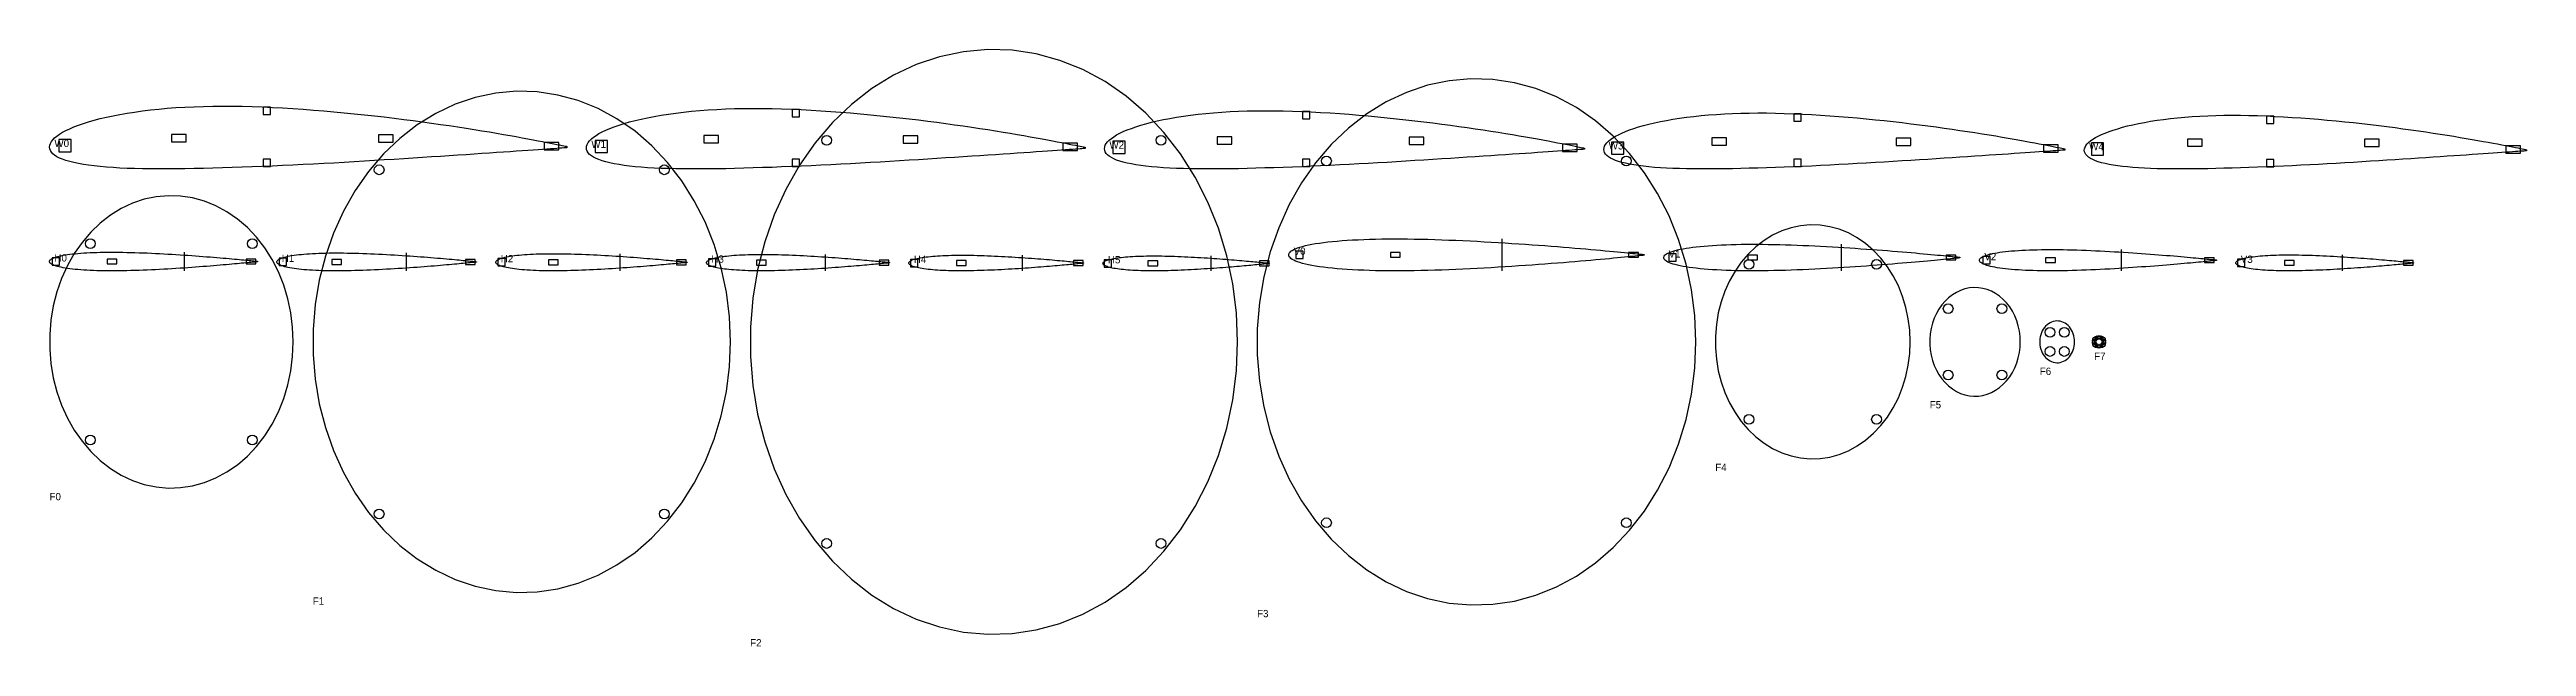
# Model space of a CAD drawing. Extents: x 0 to 2126, y -196 to 49.
# Drawn here: x 0 to 1016, y -196 to 49 of the extents above; entities that cross this region are included whole.
import ezdxf

# ---------------------------------------------------------------- set-up
doc = ezdxf.new("R2010")
doc.units = 0
for name, color, linetype in [('FORMERS', 2, 'CONTINUOUS'), ('FORMERS_HOLES', 1, 'CONTINUOUS'), ('FORMERS_LABEL', 7, 'CONTINUOUS'), ('HTAIL_RIBS', 4, 'CONTINUOUS'), ('HTAIL_RIBS_HINGE', 3, 'CONTINUOUS'), ('HTAIL_RIBS_LABEL', 7, 'CONTINUOUS'), ('HTAIL_RIBS_SLOTS', 1, 'CONTINUOUS'), ('VTAIL_RIBS', 4, 'CONTINUOUS'), ('VTAIL_RIBS_HINGE', 3, 'CONTINUOUS'), ('VTAIL_RIBS_LABEL', 7, 'CONTINUOUS'), ('VTAIL_RIBS_SLOTS', 1, 'CONTINUOUS'), ('WING_RIBS', 5, 'CONTINUOUS'), ('WING_RIBS_LABEL', 7, 'CONTINUOUS'), ('WING_RIBS_SLOTS', 1, 'CONTINUOUS')]:
    doc.layers.add(name, color=color, linetype=linetype)

msp = doc.modelspace()

# ---------------------------------------------------------------- texts
at = {"layer": 'FORMERS_LABEL'}
for s, p in [('F7', (838.857143, -78.339623)), ('F6', (816.571429, -84.511052)), ('F5', (771.428571, -98.225337)), ('F4', (683.428571, -123.939623)), ('F0', (0, -135.939623)), ('F1', (108, -178.796766)), ('F3', (495.428571, -183.939623)), ('F2', (287.428571, -195.939623))]:
    msp.add_text(s, height=3, dxfattribs=at).set_placement(p)
at = {"layer": 'HTAIL_RIBS_LABEL'}
for s, p in [('H0', (2, -37.97234)), ('H1', (95.264999, -38.125857)), ('H2', (185.119397, -38.279375)), ('H3', (271.563196, -38.432892)), ('H4', (354.596395, -38.586409)), ('H5', (434.218993, -38.739927))]:
    msp.add_text(s, height=3, dxfattribs=at).set_placement(p)
at = {"layer": 'VTAIL_RIBS_LABEL'}
for s, p in [('V0', (510.430992, -35.245597)), ('V1', (664.27438, -36.33971)), ('V2', (793.810537, -37.433822)), ('V3', (899.039463, -38.527935))]:
    msp.add_text(s, height=3, dxfattribs=at).set_placement(p)
at = {"layer": 'WING_RIBS_LABEL'}
for s, p in [('W0', (2, 8.994007)), ('W1', (222.290662, 8.666952)), ('W2', (434.861664, 8.339898)), ('W3', (639.713006, 8.012843)), ('W4', (836.844687, 7.685788))]:
    msp.add_text(s, height=3, dxfattribs=at).set_placement(p)

# ---------------------------------------------------------------- linework, layer by layer
at = {"layer": 'FORMERS'}
for points in [[(487.428571, -70.939623), (486.931649, -58.991481), (485.44582, -47.162086), (482.985852, -35.569002), (479.576193, -24.327447), (475.250729, -13.549146), (470.052449, -3.341216), (464.033016, 6.19489), (457.252253, 14.964399), (449.777552, 22.880155), (441.683198, 29.863488), (433.049637, 35.844994), (423.962674, 40.765227), (414.512618, 44.575287), (404.793389, 47.237307), (394.901581, 48.724833), (384.935502, 49.023079), (374.994201, 48.129082), (365.176478, 46.051726), (355.579906, 42.811659), (346.299861, 38.441079), (337.428571, 32.983425), (329.054204, 26.492938), (321.259988, 19.034121), (314.123384, 10.681106), (307.715321, 1.516906), (302.099483, -8.367399), (297.331685, -18.873574), (293.459309, -29.897206), (290.520843, -41.328735), (288.545489, -53.054551), (287.552879, -64.958117), (287.552879, -76.921129), (288.545489, -88.824695), (290.520843, -100.550511), (293.459309, -111.98204), (297.331685, -123.005672), (302.099483, -133.511847), (307.715321, -143.396152), (314.123384, -152.560352), (321.259988, -160.913367), (329.054204, -168.372184), (337.428571, -174.862671), (346.299861, -180.320325), (355.579906, -184.690905), (365.176478, -187.930972), (374.994201, -190.008328), (384.935502, -190.902325), (394.901581, -190.604079), (404.793389, -189.116553), (414.512618, -186.454533), (423.962674, -182.644473), (433.049637, -177.72424), (441.683198, -171.742734), (449.777552, -164.759401), (457.252253, -156.843645), (464.033016, -148.074136), (470.052449, -138.53803), (475.250729, -128.3301), (479.576193, -117.551799), (482.985852, -106.310244), (485.44582, -94.71716), (486.931649, -82.887765), (487.428571, -70.939623)], [(279.428571, -70.939623), (279.002638, -60.698359), (277.72907, -50.558877), (275.620526, -40.621948), (272.697961, -30.98633), (268.990421, -21.747785), (264.534752, -12.998131), (259.375238, -4.824326), (253.563156, 2.692396), (247.156269, 9.477329), (240.218251, 15.463043), (232.818056, 20.590049), (225.029231, 24.807391), (216.929183, 28.073157), (208.598415, 30.354889), (200.119722, 31.62991), (191.577369, 31.88555), (183.056254, 31.119267), (174.641063, 29.338677), (166.41543, 26.561475), (158.461105, 22.815265), (150.857143, 18.137276), (143.679114, 12.574), (136.998357, 6.180729), (130.881268, -0.978999), (125.388642, -8.834027), (120.575067, -17.306288), (116.488383, -26.311581), (113.169204, -35.760408), (110.650518, -45.558862), (108.957358, -55.609561), (108.10655, -65.812618), (108.10655, -76.066628), (108.957358, -86.269685), (110.650518, -96.320384), (113.169204, -106.118838), (116.488383, -115.567665), (120.575067, -124.572958), (125.388642, -133.04522), (130.881268, -140.900247), (136.998357, -148.059975), (143.679114, -154.453246), (150.857143, -160.016522), (158.461105, -164.694511), (166.41543, -168.440721), (174.641063, -171.217923), (183.056254, -172.998513), (191.577369, -173.764796), (200.119722, -173.509156), (208.598415, -172.234135), (216.929183, -169.952403), (225.029231, -166.686637), (232.818056, -162.469295), (240.218251, -157.342289), (247.156269, -151.356576), (253.563156, -144.571642), (259.375238, -137.05492), (264.534752, -128.881115), (268.990421, -120.131461), (272.697961, -110.892916), (275.620526, -101.257298), (277.72907, -91.320369), (279.002638, -81.180887), (279.428571, -70.939623)], [(675.428571, -70.939623), (674.981341, -60.186296), (673.644095, -49.53984), (671.430124, -39.106064), (668.36143, -28.988665), (664.468513, -19.288193), (659.790061, -10.101057), (654.372571, -1.518561), (648.269885, 6.373997), (641.542654, 13.498177), (634.257735, 19.783177), (626.487531, 25.166532), (618.309264, 29.594742), (609.804214, 33.023796), (601.056907, 35.419614), (592.15428, 36.758387), (583.184809, 37.026809), (574.237638, 36.222211), (565.401687, 34.352591), (556.764773, 31.43653), (548.412732, 27.503009), (540.428571, 22.591121), (532.891641, 16.749682), (525.876846, 10.036747), (519.453903, 2.519033), (513.686646, -5.728747), (508.632392, -14.624621), (504.341373, -24.080179), (500.856236, -34.001448), (498.211616, -44.289824), (496.433797, -54.843058), (495.540449, -65.556267), (495.540449, -76.322979), (496.433797, -87.036188), (498.211616, -97.589422), (500.856236, -107.877798), (504.341373, -117.799067), (508.632392, -127.254625), (513.686646, -136.150499), (519.453903, -144.398279), (525.876846, -151.915993), (532.891641, -158.628928), (540.428571, -164.470367), (548.412732, -169.382255), (556.764773, -173.315776), (565.401687, -176.231838), (574.237638, -178.101457), (583.184809, -178.906055), (592.15428, -178.637633), (601.056907, -177.29886), (609.804214, -174.903042), (618.309264, -171.473988), (626.487531, -167.045778), (634.257735, -161.662423), (641.542654, -155.377423), (648.269885, -148.253243), (654.372571, -140.360685), (659.790061, -131.778189), (664.468513, -122.591053), (668.36143, -112.890581), (671.430124, -102.773182), (673.644095, -92.339406), (674.981341, -81.69295), (675.428571, -70.939623)], [(100, -70.939623), (99.751539, -64.965552), (99.008624, -59.050854), (97.77864, -53.254313), (96.073811, -47.633535), (93.911079, -42.244384), (91.311939, -37.14042), (88.302222, -32.372366), (84.911841, -27.987612), (81.17449, -24.029734), (77.127313, -20.538068), (72.810533, -17.547314), (68.267051, -15.087198), (63.542023, -13.182168), (58.682409, -11.851158), (53.736505, -11.107395), (48.753465, -10.958272), (43.782815, -11.405271), (38.873953, -12.443948), (34.075667, -14.063982), (29.435645, -16.249272), (25, -18.978099), (20.812816, -22.223343), (16.915708, -25.952751), (13.347406, -30.129259), (10.143375, -34.711358), (7.335456, -39.653511), (4.951557, -44.906599), (3.015369, -50.418414), (1.546136, -56.134179), (0.558459, -61.997087), (0.062154, -67.94887), (0.062154, -73.930376), (0.558459, -79.882159), (1.546136, -85.745067), (3.015369, -91.460832), (4.951557, -96.972647), (7.335456, -102.225735), (10.143375, -107.167888), (13.347406, -111.749987), (16.915708, -115.926495), (20.812816, -119.655903), (25, -122.901147), (29.435645, -125.629974), (34.075667, -127.815264), (38.873953, -129.435298), (43.782815, -130.473975), (48.753465, -130.920974), (53.736505, -130.771851), (58.682409, -130.028088), (63.542023, -128.697078), (68.267051, -126.792048), (72.810533, -124.331932), (77.127313, -121.341178), (81.17449, -117.849512), (84.911841, -113.891634), (88.302222, -109.50688), (91.311939, -104.738827), (93.911079, -99.634862), (96.073811, -94.245711), (97.77864, -88.624933), (99.008624, -82.828392), (99.751539, -76.913694), (100, -70.939623)], [(763.428571, -70.939623), (763.229802, -66.160366), (762.635471, -61.428608), (761.651484, -56.791375), (760.28762, -52.294753), (758.557434, -47.983432), (756.478122, -43.90026), (754.070349, -40.085818), (751.358044, -36.578014), (748.368164, -33.411712), (745.130422, -30.618379), (741.676998, -28.225776), (738.042212, -26.257683), (734.26219, -24.733659), (730.374499, -23.668851), (726.417775, -23.073841), (722.431344, -22.954542), (718.454823, -23.312141), (714.527734, -24.143083), (710.689105, -25.43911), (706.977087, -27.187342), (703.428571, -29.370404), (700.078825, -31.966599), (696.961138, -34.950125), (694.106497, -38.291332), (691.543271, -41.957011), (689.296936, -45.910733), (687.389817, -50.113204), (685.840867, -54.522656), (684.66548, -59.095268), (683.875338, -63.785594), (683.478295, -68.547021), (683.478295, -73.332226), (683.875338, -78.093652), (684.66548, -82.783978), (685.840867, -87.35659), (687.389817, -91.766042), (689.296936, -95.968513), (691.543271, -99.922235), (694.106497, -103.587914), (696.961138, -106.929121), (700.078825, -109.912647), (703.428571, -112.508842), (706.977087, -114.691904), (710.689105, -116.440136), (714.527734, -117.736163), (718.454823, -118.567105), (722.431344, -118.924704), (726.417775, -118.805405), (730.374499, -118.210395), (734.26219, -117.145587), (738.042212, -115.621563), (741.676998, -113.65347), (745.130422, -111.260867), (748.368164, -108.467534), (751.358044, -105.301232), (754.070349, -101.793428), (756.478122, -97.978986), (758.557434, -93.895814), (760.28762, -89.584493), (761.651484, -85.087871), (762.635471, -80.450638), (763.229802, -75.71888), (763.428571, -70.939623)], [(808.571429, -70.939623), (808.479143, -68.720682), (808.203203, -66.523795), (807.746352, -64.370793), (807.11313, -62.283076), (806.309829, -60.281391), (805.344434, -58.385633), (804.22654, -56.614642), (802.967255, -54.986019), (801.579096, -53.51595), (800.075859, -52.219045), (798.472484, -51.108194), (796.784905, -50.194437), (795.029894, -49.486854), (793.224895, -48.992479), (791.387845, -48.716224), (789.537001, -48.660836), (787.69076, -48.826864), (785.867468, -49.212658), (784.085248, -49.814385), (782.361811, -50.626064), (780.714286, -51.639628), (779.159046, -52.845005), (777.711549, -54.230213), (776.38618, -55.781488), (775.196111, -57.48341), (774.153169, -59.319067), (773.267721, -61.270214), (772.548566, -63.31746), (772.00285, -65.440458), (771.635999, -67.61811), (771.451657, -69.828772), (771.451657, -72.050474), (771.635999, -74.261136), (772.00285, -76.438788), (772.548566, -78.561786), (773.267721, -80.609032), (774.153169, -82.560179), (775.196111, -84.395836), (776.38618, -86.097758), (777.711549, -87.649033), (779.159046, -89.034241), (780.714286, -90.239618), (782.361811, -91.253182), (784.085248, -92.064861), (785.867468, -92.666588), (787.69076, -93.052382), (789.537001, -93.218411), (791.387845, -93.163022), (793.224895, -92.886767), (795.029894, -92.392392), (796.784905, -91.684809), (798.472484, -90.771052), (800.075859, -89.660201), (801.579096, -88.363296), (802.967255, -86.893227), (804.22654, -85.264604), (805.344434, -83.493613), (806.309829, -81.597855), (807.11313, -79.59617), (807.746352, -77.508453), (808.203203, -75.355451), (808.479143, -73.158564), (808.571429, -70.939623)], [(830.857143, -70.939623), (830.821648, -70.086184), (830.715518, -69.241228), (830.539806, -68.41315), (830.296259, -67.610182), (829.987297, -66.840303), (829.615991, -66.111165), (829.186032, -65.430015), (828.701692, -64.803621), (828.167784, -64.23821), (827.589616, -63.739401), (826.972933, -63.31215), (826.323864, -62.960705), (825.64886, -62.688558), (824.95463, -62.498414), (824.248072, -62.392162), (823.536209, -62.370859), (822.826116, -62.434716), (822.12485, -62.583098), (821.439381, -62.814531), (820.776521, -63.126716), (820.142857, -63.516548), (819.544688, -63.980154), (818.987958, -64.512927), (818.478201, -65.109571), (818.020482, -65.764157), (817.619351, -66.470178), (817.278794, -67.22062), (817.002196, -68.008022), (816.792305, -68.82456), (816.651208, -69.662118), (816.580308, -70.512373), (816.580308, -71.366873), (816.651208, -72.217128), (816.792305, -73.054686), (817.002196, -73.871224), (817.278794, -74.658626), (817.619351, -75.409068), (818.020482, -76.115089), (818.478201, -76.769675), (818.987958, -77.366319), (819.544688, -77.899092), (820.142857, -78.362698), (820.776521, -78.75253), (821.439381, -79.064715), (822.12485, -79.296148), (822.826116, -79.444531), (823.536209, -79.508387), (824.248072, -79.487084), (824.95463, -79.380832), (825.64886, -79.190688), (826.323864, -78.918541), (826.972933, -78.567096), (827.589616, -78.139845), (828.167784, -77.641036), (828.701692, -77.075625), (829.186032, -76.449231), (829.615991, -75.768081), (829.987297, -75.038943), (830.296259, -74.269064), (830.539806, -73.466096), (830.715518, -72.638019), (830.821648, -71.793062), (830.857143, -70.939623)], [(842.857143, -70.939623), (842.847204, -70.70066), (842.817488, -70.464072), (842.768288, -70.232211), (842.700095, -70.00738), (842.613586, -69.791813), (842.50962, -69.587655), (842.389232, -69.396933), (842.253616, -69.221543), (842.104122, -69.063227), (841.942235, -68.923561), (841.769564, -68.803931), (841.587825, -68.705526), (841.398824, -68.629325), (841.204439, -68.576084), (841.006603, -68.546334), (840.807281, -68.540369), (840.608455, -68.558249), (840.412101, -68.599796), (840.22017, -68.664597), (840.034569, -68.752009), (839.857143, -68.861162), (839.689656, -68.990972), (839.533771, -69.140148), (839.391039, -69.307208), (839.262878, -69.490492), (839.150561, -69.688179), (839.055205, -69.898302), (838.977758, -70.118775), (838.918988, -70.347405), (838.879481, -70.581922), (838.859629, -70.819993), (838.859629, -71.059253), (838.879481, -71.297324), (838.918988, -71.531841), (838.977758, -71.760471), (839.055205, -71.980944), (839.150561, -72.191068), (839.262878, -72.388754), (839.391039, -72.572038), (839.533771, -72.739098), (839.689656, -72.888274), (839.857143, -73.018084), (840.034569, -73.127237), (840.22017, -73.214649), (840.412101, -73.27945), (840.608455, -73.320997), (840.807281, -73.338877), (841.006603, -73.332912), (841.204439, -73.303162), (841.398824, -73.249921), (841.587825, -73.17372), (841.769564, -73.075315), (841.942235, -72.955685), (842.104122, -72.816019), (842.253616, -72.657703), (842.389232, -72.482313), (842.50962, -72.291591), (842.613586, -72.087433), (842.700095, -71.871867), (842.768288, -71.647035), (842.817488, -71.415174), (842.847204, -71.178586), (842.857143, -70.939623)]]:
    msp.add_lwpolyline(points, close=True, dxfattribs=at)
at = {"layer": 'FORMERS_HOLES'}
for centre in [(318.839214, 11.79187), (456.017929, 11.79187), (135.226453, -0.32996), (252.202118, -0.32996), (523.910281, 3.306589), (646.946861, 3.306589), (16.765981, -30.634536), (83.234019, -30.634536), (697.265621, -39.119818), (749.591522, -39.119818), (778.989337, -57.302564), (801.010663, -57.302564), (820.784843, -67.000028), (826.643728, -67.000028), (840.150036, -70.515359), (840.150036, -71.363887), (841.56425, -70.515359), (841.56425, -71.363887), (820.784843, -74.879218), (826.643728, -74.879218), (778.989337, -84.576682), (801.010663, -84.576682), (697.265621, -102.759428), (749.591522, -102.759428), (16.765981, -111.24471), (83.234019, -111.24471), (135.226453, -141.549286), (252.202118, -141.549286), (318.839214, -153.671116), (456.017929, -153.671116), (523.910281, -145.185835), (646.946861, -145.185835)]:
    msp.add_circle(centre, 2, dxfattribs=at)
at = {"layer": 'HTAIL_RIBS'}
for points in [[(0, -37.97234), (0.033705, -37.747759), (0.134768, -37.527116), (0.303029, -37.310566), (0.538221, -37.098309), (0.839972, -36.890583), (1.207807, -36.687664), (1.641142, -36.489862), (2.139293, -36.297516), (2.701472, -36.110991), (3.326791, -35.930669), (4.014259, -35.756946), (4.762791, -35.590225), (5.571203, -35.43091), (6.438217, -35.279399), (7.362461, -35.136079), (8.342474, -35.001318), (9.376707, -34.875462), (10.463524, -34.758828), (11.601206, -34.651697), (12.787956, -34.554314), (14.021896, -34.466882), (15.301075, -34.389558), (16.623471, -34.322452), (17.986992, -34.265627), (19.389484, -34.219095), (20.828727, -34.182817), (22.302446, -34.156708), (23.808311, -34.140632), (25.343941, -34.134408), (26.906908, -34.137813), (28.494741, -34.150581), (30.104928, -34.17241), (31.734923, -34.202964), (33.38215, -34.241877), (35.044004, -34.288758), (36.717857, -34.343194), (38.401062, -34.404753), (40.090957, -34.472992), (41.784872, -34.547455), (43.480127, -34.627683), (45.174041, -34.713211), (46.863937, -34.803577), (48.547142, -34.898318), (50.220994, -34.996978), (51.882848, -35.099105), (53.530075, -35.204257), (55.160071, -35.311998), (56.770258, -35.421902), (58.35809, -35.533552), (59.921057, -35.646539), (61.456687, -35.760465), (62.962553, -35.874936), (64.436272, -35.989569), (65.875515, -36.103985), (67.278006, -36.217811), (68.641527, -36.330679), (69.963923, -36.442225), (71.243103, -36.552088), (72.477043, -36.65991), (73.663792, -36.765338), (74.801475, -36.868018), (75.888292, -36.967604), (76.922525, -37.06375), (77.902538, -37.156118), (78.826782, -37.244373), (79.693795, -37.32819), (80.502207, -37.407254), (81.250739, -37.481258), (81.938208, -37.549912), (82.563526, -37.612938), (83.125705, -37.670079), (83.623856, -37.721094), (84.057192, -37.765768), (84.425026, -37.803908), (84.726778, -37.835347), (84.96197, -37.859946), (85.13023, -37.877597), (85.231293, -37.888219), (85.264999, -37.891765), (85.264999, -38.052916), (85.231293, -38.056462), (85.13023, -38.067084), (84.96197, -38.084734), (84.726778, -38.109334), (84.425026, -38.140773), (84.057192, -38.178912), (83.623856, -38.223586), (83.125705, -38.274602), (82.563526, -38.331742), (81.938208, -38.394768), (81.250739, -38.463422), (80.502207, -38.537427), (79.693795, -38.61649), (78.826782, -38.700308), (77.902538, -38.788563), (76.922525, -38.88093), (75.888292, -38.977076), (74.801475, -39.076662), (73.663792, -39.179343), (72.477043, -39.28477), (71.243103, -39.392593), (69.963923, -39.502456), (68.641527, -39.614002), (67.278006, -39.726869), (65.875515, -39.840695), (64.436272, -39.955111), (62.962553, -40.069744), (61.456687, -40.184216), (59.921057, -40.298141), (58.35809, -40.411129), (56.770258, -40.522779), (55.160071, -40.632683), (53.530075, -40.740424), (51.882848, -40.845575), (50.220994, -40.947703), (48.547142, -41.046362), (46.863937, -41.141103), (45.174041, -41.231469), (43.480127, -41.316998), (41.784872, -41.397225), (40.090957, -41.471689), (38.401062, -41.539927), (36.717857, -41.601487), (35.044004, -41.655922), (33.38215, -41.702803), (31.734923, -41.741717), (30.104928, -41.772271), (28.494741, -41.7941), (26.906908, -41.806868), (25.343941, -41.810272), (23.808311, -41.804049), (22.302446, -41.787973), (20.828727, -41.761863), (19.389484, -41.725585), (17.986992, -41.679053), (16.623471, -41.622228), (15.301075, -41.555123), (14.021896, -41.477799), (12.787956, -41.390366), (11.601206, -41.292983), (10.463524, -41.185853), (9.376707, -41.069218), (8.342474, -40.943362), (7.362461, -40.808602), (6.438217, -40.665282), (5.571203, -40.513771), (4.762791, -40.354456), (4.014259, -40.187735), (3.326791, -40.014011), (2.701472, -39.833689), (2.139293, -39.647164), (1.641142, -39.454818), (1.207807, -39.257016), (0.839972, -39.054097), (0.538221, -38.846371), (0.303029, -38.634114), (0.134768, -38.417565), (0.033705, -38.196922), (0, -37.97234)], [(93.264999, -38.125857), (93.297356, -37.910259), (93.394376, -37.698442), (93.555906, -37.490555), (93.78169, -37.286788), (94.071372, -37.087371), (94.424493, -36.892568), (94.840495, -36.702678), (95.31872, -36.518027), (95.858412, -36.338962), (96.458718, -36.165853), (97.118688, -35.999079), (97.837278, -35.839027), (98.613354, -35.686084), (99.445687, -35.540634), (100.332961, -35.403046), (101.273773, -35.273676), (102.266637, -35.152855), (103.309981, -35.040886), (104.402157, -34.93804), (105.541436, -34.844552), (106.726019, -34.760617), (107.954031, -34.686386), (109.223531, -34.621965), (110.532511, -34.567413), (111.878903, -34.522742), (113.260576, -34.487916), (114.675347, -34.46285), (116.120977, -34.447417), (117.595182, -34.441443), (119.09563, -34.444711), (120.61995, -34.456968), (122.165729, -34.477924), (123.730525, -34.507256), (125.311863, -34.544613), (126.907242, -34.589619), (128.514141, -34.641877), (130.130018, -34.700974), (131.752318, -34.766483), (133.378476, -34.837968), (135.00592, -34.914986), (136.632078, -34.997094), (138.254378, -35.083845), (139.870255, -35.174796), (141.477153, -35.26951), (143.072533, -35.367552), (144.653871, -35.468497), (146.218667, -35.571929), (147.764446, -35.677436), (149.288765, -35.78462), (150.789213, -35.893089), (152.263418, -36.002457), (153.709049, -36.11235), (155.12382, -36.222397), (156.505493, -36.332237), (157.851884, -36.441509), (159.160865, -36.549863), (160.430365, -36.656946), (161.658377, -36.762415), (162.842959, -36.865925), (163.982239, -36.967135), (165.074414, -37.065709), (166.117759, -37.161311), (167.110622, -37.253611), (168.051435, -37.342284), (168.938709, -37.427009), (169.771042, -37.507474), (170.547117, -37.583375), (171.265708, -37.654419), (171.925678, -37.720326), (172.525984, -37.780832), (173.065676, -37.835686), (173.543901, -37.884661), (173.959903, -37.927548), (174.313024, -37.964162), (174.602705, -37.994344), (174.82849, -38.017959), (174.99002, -38.034904), (175.08704, -38.045101), (175.119397, -38.048505), (175.119397, -38.20321), (175.08704, -38.206614), (174.99002, -38.216811), (174.82849, -38.233756), (174.602705, -38.257371), (174.313024, -38.287553), (173.959903, -38.324167), (173.543901, -38.367054), (173.065676, -38.416029), (172.525984, -38.470883), (171.925678, -38.531389), (171.265708, -38.597296), (170.547117, -38.66834), (169.771042, -38.744241), (168.938709, -38.824706), (168.051435, -38.909431), (167.110622, -38.998104), (166.117759, -39.090404), (165.074414, -39.186006), (163.982239, -39.28458), (162.842959, -39.38579), (161.658377, -39.4893), (160.430365, -39.594769), (159.160865, -39.701852), (157.851884, -39.810206), (156.505493, -39.919478), (155.12382, -40.029318), (153.709049, -40.139365), (152.263418, -40.249258), (150.789213, -40.358626), (149.288765, -40.467094), (147.764446, -40.574279), (146.218667, -40.679786), (144.653871, -40.783218), (143.072533, -40.884163), (141.477153, -40.982205), (139.870255, -41.076919), (138.254378, -41.16787), (136.632078, -41.254621), (135.00592, -41.336729), (133.378476, -41.413747), (131.752318, -41.485232), (130.130018, -41.550741), (128.514141, -41.609838), (126.907242, -41.662096), (125.311863, -41.707102), (123.730525, -41.744459), (122.165729, -41.773791), (120.61995, -41.794747), (119.09563, -41.807004), (117.595182, -41.810272), (116.120977, -41.804298), (114.675347, -41.788865), (113.260576, -41.763799), (111.878903, -41.728973), (110.532511, -41.684302), (109.223531, -41.62975), (107.954031, -41.565329), (106.726019, -41.491098), (105.541436, -41.407163), (104.402157, -41.313675), (103.309981, -41.210829), (102.266637, -41.09886), (101.273773, -40.978039), (100.332961, -40.848669), (99.445687, -40.711081), (98.613354, -40.565631), (97.837278, -40.412688), (97.118688, -40.252636), (96.458718, -40.085862), (95.858412, -39.912753), (95.31872, -39.733688), (94.840495, -39.549037), (94.424493, -39.359147), (94.071372, -39.164344), (93.78169, -38.964927), (93.555906, -38.76116), (93.394376, -38.553273), (93.297356, -38.341456), (93.264999, -38.125857)], [(183.119397, -38.279375), (183.150406, -38.07276), (183.243384, -37.869768), (183.398184, -37.670543), (183.61456, -37.475266), (183.892172, -37.284158), (184.230579, -37.097473), (184.629248, -36.915495), (185.087547, -36.738537), (185.604752, -36.566934), (186.180045, -36.401037), (186.812516, -36.241212), (187.501165, -36.087829), (188.244904, -35.941259), (189.042557, -35.801869), (189.892861, -35.670014), (190.794473, -35.546034), (191.745967, -35.430247), (192.745839, -35.322943), (193.792507, -35.224383), (194.884317, -35.134791), (196.019541, -35.054353), (197.196386, -34.983215), (198.412991, -34.921478), (199.66743, -34.869199), (200.957722, -34.826389), (202.281826, -34.793014), (203.637647, -34.768993), (205.023043, -34.754203), (206.435823, -34.748477), (207.873753, -34.751609), (209.334559, -34.763356), (210.815931, -34.783439), (212.315527, -34.811549), (213.830976, -34.847349), (215.359881, -34.890479), (216.899825, -34.94056), (218.448374, -34.997195), (220.003078, -35.059974), (221.561479, -35.12848), (223.121114, -35.20229), (224.679515, -35.280976), (226.234219, -35.364113), (227.782768, -35.451274), (229.322712, -35.542041), (230.851617, -35.635998), (232.367066, -35.732738), (233.866662, -35.83186), (235.348034, -35.932971), (236.80884, -36.035689), (238.24677, -36.139638), (239.65955, -36.244449), (241.044946, -36.349763), (242.400767, -36.455226), (243.724871, -36.560488), (245.015163, -36.665208), (246.269602, -36.769046), (247.486207, -36.871668), (248.663051, -36.972742), (249.798276, -37.071939), (250.890086, -37.168932), (251.936754, -37.263399), (252.936626, -37.355017), (253.88812, -37.443472), (254.789732, -37.52845), (255.640036, -37.609645), (256.437689, -37.686757), (257.181428, -37.759495), (257.870077, -37.827579), (258.502548, -37.890741), (259.077841, -37.948725), (259.595046, -38.001294), (260.053345, -38.048228), (260.452014, -38.089328), (260.790421, -38.124417), (261.068033, -38.153341), (261.284409, -38.175972), (261.439209, -38.192211), (261.532187, -38.201983), (261.563196, -38.205245), (261.563196, -38.353504), (261.532187, -38.356767), (261.439209, -38.366539), (261.284409, -38.382777), (261.068033, -38.405409), (260.790421, -38.434333), (260.452014, -38.469421), (260.053345, -38.510521), (259.595046, -38.557455), (259.077841, -38.610025), (258.502548, -38.668009), (257.870077, -38.73117), (257.181428, -38.799254), (256.437689, -38.871993), (255.640036, -38.949105), (254.789732, -39.0303), (253.88812, -39.115278), (252.936626, -39.203732), (251.936754, -39.295351), (250.890086, -39.389817), (249.798276, -39.48681), (248.663051, -39.586007), (247.486207, -39.687081), (246.269602, -39.789703), (245.015163, -39.893542), (243.724871, -39.998261), (242.400767, -40.103524), (241.044946, -40.208986), (239.65955, -40.3143), (238.24677, -40.419112), (236.80884, -40.52306), (235.348034, -40.625778), (233.866662, -40.72689), (232.367066, -40.826012), (230.851617, -40.922751), (229.322712, -41.016708), (227.782768, -41.107475), (226.234219, -41.194637), (224.679515, -41.277773), (223.121114, -41.35646), (221.561479, -41.430269), (220.003078, -41.498776), (218.448374, -41.561555), (216.899825, -41.618189), (215.359881, -41.66827), (213.830976, -41.711401), (212.315527, -41.747201), (210.815931, -41.775311), (209.334559, -41.795394), (207.873753, -41.80714), (206.435823, -41.810272), (205.023043, -41.804547), (203.637647, -41.789757), (202.281826, -41.765736), (200.957722, -41.73236), (199.66743, -41.689551), (198.412991, -41.637272), (197.196386, -41.575535), (196.019541, -41.504397), (194.884317, -41.423959), (193.792507, -41.334367), (192.745839, -41.235806), (191.745967, -41.128502), (190.794473, -41.012715), (189.892861, -40.888735), (189.042557, -40.756881), (188.244904, -40.617491), (187.501165, -40.470921), (186.812516, -40.317538), (186.180045, -40.157712), (185.604752, -39.991816), (185.087547, -39.820213), (184.629248, -39.643255), (184.230579, -39.461277), (183.892172, -39.274591), (183.61456, -39.083483), (183.398184, -38.888207), (183.243384, -38.688981), (183.150406, -38.48599), (183.119397, -38.279375)], [(269.563196, -38.432892), (269.592857, -38.235261), (269.681792, -38.041095), (269.829861, -37.850531), (270.03683, -37.663745), (270.302372, -37.480946), (270.626066, -37.302377), (271.007401, -37.128311), (271.445774, -36.959047), (271.940491, -36.794905), (272.490772, -36.636221), (273.095744, -36.483345), (273.754452, -36.336631), (274.465855, -36.196433), (275.228827, -36.063104), (276.042161, -35.936982), (276.904573, -35.818393), (277.814698, -35.70764), (278.771097, -35.605001), (279.772257, -35.510726), (280.816597, -35.425029), (281.902464, -35.348089), (283.028142, -35.280043), (284.19185, -35.220991), (285.391749, -35.170985), (286.625941, -35.130036), (287.892475, -35.098112), (289.189348, -35.075136), (290.51451, -35.060989), (291.865864, -35.055512), (293.241275, -35.058508), (294.638568, -35.069744), (296.055532, -35.088953), (297.489928, -35.115841), (298.939488, -35.150085), (300.401919, -35.19134), (301.87491, -35.239243), (303.35613, -35.293415), (304.843238, -35.353465), (306.333883, -35.418993), (307.825707, -35.489594), (309.316352, -35.564859), (310.80346, -35.64438), (312.284681, -35.727753), (313.757671, -35.814573), (315.220102, -35.904445), (316.669662, -35.996979), (318.104058, -36.091791), (319.521023, -36.188506), (320.918315, -36.286758), (322.293726, -36.386187), (323.645081, -36.486442), (324.970242, -36.587177), (326.267115, -36.688054), (327.533649, -36.78874), (328.767841, -36.888906), (329.96774, -36.98823), (331.131448, -37.08639), (332.257126, -37.18307), (333.342993, -37.277954), (334.387333, -37.37073), (335.388494, -37.461089), (336.344893, -37.548724), (337.255018, -37.633333), (338.117429, -37.714616), (338.930764, -37.792281), (339.693736, -37.86604), (340.405138, -37.935616), (341.063846, -38.00074), (341.668819, -38.061155), (342.219099, -38.116618), (342.713817, -38.166902), (343.152189, -38.211796), (343.533525, -38.251109), (343.857219, -38.284672), (344.12276, -38.312338), (344.329729, -38.333985), (344.477799, -38.349518), (344.566734, -38.358865), (344.596395, -38.361986), (344.596395, -38.503798), (344.566734, -38.506919), (344.477799, -38.516266), (344.329729, -38.531799), (344.12276, -38.553446), (343.857219, -38.581113), (343.533525, -38.614676), (343.152189, -38.653989), (342.713817, -38.698882), (342.219099, -38.749166), (341.668819, -38.804629), (341.063846, -38.865044), (340.405138, -38.930168), (339.693736, -38.999744), (338.930764, -39.073503), (338.117429, -39.151168), (337.255018, -39.232451), (336.344893, -39.31706), (335.388494, -39.404695), (334.387333, -39.495054), (333.342993, -39.587831), (332.257126, -39.682714), (331.131448, -39.779394), (329.96774, -39.877554), (328.767841, -39.976878), (327.533649, -40.077045), (326.267115, -40.17773), (324.970242, -40.278607), (323.645081, -40.379342), (322.293726, -40.479597), (320.918315, -40.579026), (319.521023, -40.677278), (318.104058, -40.773994), (316.669662, -40.868806), (315.220102, -40.961339), (313.757671, -41.051211), (312.284681, -41.138031), (310.80346, -41.221404), (309.316352, -41.300925), (307.825707, -41.376191), (306.333883, -41.446791), (304.843238, -41.512319), (303.35613, -41.572369), (301.87491, -41.626541), (300.401919, -41.674444), (298.939488, -41.7157), (297.489928, -41.749943), (296.055532, -41.776831), (294.638568, -41.79604), (293.241275, -41.807276), (291.865864, -41.810272), (290.51451, -41.804796), (289.189348, -41.790649), (287.892475, -41.767672), (286.625941, -41.735748), (285.391749, -41.694799), (284.19185, -41.644793), (283.028142, -41.585741), (281.902464, -41.517695), (280.816597, -41.440755), (279.772257, -41.355058), (278.771097, -41.260783), (277.814698, -41.158144), (276.904573, -41.047391), (276.042161, -40.928802), (275.228827, -40.80268), (274.465855, -40.669351), (273.754452, -40.529154), (273.095744, -40.382439), (272.490772, -40.229563), (271.940491, -40.070879), (271.445774, -39.906737), (271.007401, -39.737473), (270.626066, -39.563407), (270.302372, -39.384838), (270.03683, -39.202039), (269.829861, -39.015253), (269.681792, -38.82469), (269.592857, -38.630524), (269.563196, -38.432892)], [(352.596395, -38.586409), (352.624707, -38.397761), (352.7096, -38.212421), (352.850939, -38.030519), (353.0485, -37.852223), (353.301971, -37.677733), (353.610952, -37.507281), (353.974954, -37.341128), (354.393401, -37.179557), (354.865631, -37.022876), (355.390899, -36.871406), (355.968372, -36.725478), (356.597139, -36.585432), (357.276205, -36.451608), (358.004497, -36.324339), (358.780862, -36.20395), (359.604073, -36.090751), (360.472828, -35.985032), (361.385754, -35.887059), (362.341408, -35.797069), (363.338278, -35.715267), (364.374787, -35.641824), (365.449298, -35.576872), (366.56011, -35.520504), (367.705468, -35.472771), (368.883561, -35.433683), (370.092525, -35.40321), (371.330449, -35.381278), (372.595376, -35.367774), (373.885305, -35.362546), (375.198197, -35.365406), (376.531977, -35.376131), (377.884534, -35.394468), (379.25373, -35.420133), (380.637401, -35.45282), (382.033358, -35.4922), (383.439394, -35.537926), (384.853286, -35.589636), (386.272799, -35.646956), (387.695687, -35.709506), (389.119701, -35.776897), (390.542589, -35.848741), (391.962101, -35.924648), (393.375994, -36.004231), (394.78203, -36.087105), (396.177987, -36.172892), (397.561658, -36.261219), (398.930854, -36.351722), (400.283411, -36.444041), (401.61719, -36.537827), (402.930083, -36.632737), (404.220012, -36.728434), (405.484939, -36.82459), (406.722863, -36.920882), (407.931827, -37.016991), (409.10992, -37.112605), (410.255278, -37.207414), (411.36609, -37.301112), (412.440601, -37.393397), (413.47711, -37.483968), (414.47398, -37.572527), (415.429633, -37.658779), (416.34256, -37.742431), (417.211315, -37.823194), (418.034526, -37.900782), (418.810891, -37.974917), (419.539183, -38.045323), (420.218249, -38.111737), (420.847015, -38.173901), (421.424489, -38.23157), (421.949757, -38.284512), (422.421987, -38.33251), (422.840434, -38.375363), (423.204436, -38.412889), (423.513416, -38.444926), (423.766888, -38.471335), (423.964449, -38.491998), (424.105788, -38.506825), (424.190681, -38.515747), (424.218993, -38.518726), (424.218993, -38.654093), (424.190681, -38.657071), (424.105788, -38.665994), (423.964449, -38.68082), (423.766888, -38.701484), (423.513416, -38.727893), (423.204436, -38.75993), (422.840434, -38.797456), (422.421987, -38.840309), (421.949757, -38.888307), (421.424489, -38.941249), (420.847015, -38.998918), (420.218249, -39.061082), (419.539183, -39.127495), (418.810891, -39.197902), (418.034526, -39.272036), (417.211315, -39.349625), (416.34256, -39.430388), (415.429633, -39.51404), (414.47398, -39.600292), (413.47711, -39.688851), (412.440601, -39.779422), (411.36609, -39.871707), (410.255278, -39.965405), (409.10992, -40.060214), (407.931827, -40.155828), (406.722863, -40.251937), (405.484939, -40.348228), (404.220012, -40.444385), (402.930083, -40.540082), (401.61719, -40.634992), (400.283411, -40.728778), (398.930854, -40.821097), (397.561658, -40.9116), (396.177987, -40.999927), (394.78203, -41.085714), (393.375994, -41.168588), (391.962101, -41.24817), (390.542589, -41.324077), (389.119701, -41.395922), (387.695687, -41.463313), (386.272799, -41.525862), (384.853286, -41.583183), (383.439394, -41.634892), (382.033358, -41.680618), (380.637401, -41.719998), (379.25373, -41.752686), (377.884534, -41.778351), (376.531977, -41.796687), (375.198197, -41.807412), (373.885305, -41.810272), (372.595376, -41.805045), (371.330449, -41.79154), (370.092525, -41.769608), (368.883561, -41.739135), (367.705468, -41.700048), (366.56011, -41.652315), (365.449298, -41.595947), (364.374787, -41.530994), (363.338278, -41.457551), (362.341408, -41.37575), (361.385754, -41.28576), (360.472828, -41.187787), (359.604073, -41.082068), (358.780862, -40.968869), (358.004497, -40.84848), (357.276205, -40.721211), (356.597139, -40.587386), (355.968372, -40.447341), (355.390899, -40.301413), (354.865631, -40.149943), (354.393401, -39.993261), (353.974954, -39.831691), (353.610952, -39.665537), (353.301971, -39.495085), (353.0485, -39.320595), (352.850939, -39.142299), (352.7096, -38.960398), (352.624707, -38.775058), (352.596395, -38.586409)], [(432.218993, -38.739927), (432.245958, -38.560262), (432.326808, -38.383747), (432.461416, -38.210508), (432.64957, -38.040702), (432.890971, -37.874521), (433.185239, -37.712186), (433.531907, -37.553944), (433.930428, -37.400068), (434.380171, -37.250847), (434.880426, -37.10659), (435.430401, -36.967611), (436.029226, -36.834234), (436.675956, -36.706782), (437.369567, -36.585574), (438.108962, -36.470917), (438.892972, -36.363109), (439.720359, -36.262424), (440.589812, -36.169117), (441.499958, -36.083412), (442.449358, -36.005506), (443.43651, -35.93556), (444.459853, -35.873701), (445.51777, -35.820016), (446.608587, -35.774556), (447.73058, -35.73733), (448.881975, -35.708308), (450.06095, -35.687421), (451.265642, -35.67456), (452.494146, -35.669581), (453.74452, -35.672305), (455.014786, -35.682519), (456.302935, -35.699982), (457.606932, -35.724426), (458.924714, -35.755556), (460.254197, -35.793061), (461.593279, -35.836609), (462.939843, -35.885857), (464.291759, -35.940448), (465.646891, -36.000018), (467.003095, -36.064201), (468.358226, -36.132624), (469.710143, -36.204916), (471.056707, -36.280709), (472.395789, -36.359637), (473.725272, -36.441338), (475.043053, -36.52546), (476.34705, -36.611653), (477.6352, -36.699576), (478.905466, -36.788896), (480.155839, -36.879286), (481.384343, -36.970426), (482.589035, -37.062004), (483.768011, -37.15371), (484.919405, -37.245243), (486.041398, -37.336303), (487.132215, -37.426598), (488.190132, -37.515834), (489.213475, -37.603724), (490.200627, -37.689983), (491.150027, -37.774325), (492.060173, -37.856469), (492.929627, -37.936138), (493.757013, -38.013055), (494.541024, -38.086949), (495.280419, -38.157553), (495.97403, -38.224607), (496.620759, -38.287858), (497.219585, -38.347061), (497.76956, -38.401984), (498.269814, -38.452405), (498.719558, -38.498117), (499.118078, -38.53893), (499.464747, -38.574669), (499.759014, -38.605181), (500.000416, -38.630332), (500.188569, -38.650012), (500.323178, -38.664132), (500.404028, -38.672629), (500.430992, -38.675466), (500.430992, -38.804387), (500.404028, -38.807224), (500.323178, -38.815721), (500.188569, -38.829842), (500.000416, -38.849521), (499.759014, -38.874673), (499.464747, -38.905184), (499.118078, -38.940924), (498.719558, -38.981736), (498.269814, -39.027448), (497.76956, -39.077869), (497.219585, -39.132792), (496.620759, -39.191996), (495.97403, -39.255247), (495.280419, -39.322301), (494.541024, -39.392905), (493.757013, -39.466799), (492.929627, -39.543716), (492.060173, -39.623384), (491.150027, -39.705529), (490.200627, -39.789871), (489.213475, -39.876129), (488.190132, -39.964019), (487.132215, -40.053256), (486.041398, -40.14355), (484.919405, -40.234611), (483.768011, -40.326143), (482.589035, -40.41785), (481.384343, -40.509427), (480.155839, -40.600567), (478.905466, -40.690957), (477.6352, -40.780277), (476.34705, -40.868201), (475.043053, -40.954393), (473.725272, -41.038515), (472.395789, -41.120217), (471.056707, -41.199144), (469.710143, -41.274937), (468.358226, -41.34723), (467.003095, -41.415653), (465.646891, -41.479835), (464.291759, -41.539406), (462.939843, -41.593996), (461.593279, -41.643244), (460.254197, -41.686792), (458.924714, -41.724297), (457.606932, -41.755428), (456.302935, -41.779871), (455.014786, -41.797334), (453.74452, -41.807549), (452.494146, -41.810272), (451.265642, -41.805293), (450.06095, -41.792432), (448.881975, -41.771545), (447.73058, -41.742523), (446.608587, -41.705297), (445.51777, -41.659837), (444.459853, -41.606153), (443.43651, -41.544293), (442.449358, -41.474348), (441.499958, -41.396441), (440.589812, -41.310737), (439.720359, -41.217429), (438.892972, -41.116744), (438.108962, -41.008936), (437.369567, -40.89428), (436.675956, -40.773071), (436.029226, -40.645619), (435.430401, -40.512242), (434.880426, -40.373264), (434.380171, -40.229006), (433.930428, -40.079786), (433.531907, -39.925909), (433.185239, -39.767668), (432.890971, -39.605332), (432.64957, -39.439151), (432.461416, -39.269346), (432.326808, -39.096106), (432.245958, -38.919592), (432.218993, -38.739927)]]:
    msp.add_lwpolyline(points, close=True, dxfattribs=at)
at = {"layer": 'HTAIL_RIBS_HINGE'}
for p, q in [((55.422249, -41.810272), (55.422249, -34.134408)), ((146.470358, -41.810272), (146.470358, -34.441443)), ((234.107866, -41.810272), (234.107866, -34.748477)), ((318.334775, -41.810272), (318.334775, -35.055512)), ((399.151084, -41.810272), (399.151084, -35.362546)), ((476.556793, -41.810272), (476.556793, -35.669581))]:
    msp.add_line(p, q, dxfattribs=at)
at = {"layer": 'HTAIL_RIBS_SLOTS'}
for points in [[(1.05795, -39.47234), (4.05795, -39.47234), (4.05795, -36.47234), (1.05795, -36.47234)], [(23.5795, -38.97234), (27.5795, -38.97234), (27.5795, -36.97234), (23.5795, -36.97234)], [(80.707049, -38.97234), (84.707049, -38.97234), (84.707049, -36.97234), (80.707049, -36.97234)], [(94.220631, -39.625857), (97.220631, -39.625857), (97.220631, -36.625857), (94.220631, -36.625857)], [(115.821318, -39.125857), (119.821318, -39.125857), (119.821318, -37.125857), (115.821318, -37.125857)], [(170.663765, -39.125857), (174.663765, -39.125857), (174.663765, -37.125857), (170.663765, -37.125857)], [(183.972711, -39.779375), (186.972711, -39.779375), (186.972711, -36.779375), (183.972711, -36.779375)], [(204.652537, -39.279375), (208.652537, -39.279375), (208.652537, -37.279375), (204.652537, -37.279375)], [(257.209882, -39.279375), (261.209882, -39.279375), (261.209882, -37.279375), (257.209882, -37.279375)], [(270.314192, -39.932892), (273.314192, -39.932892), (273.314192, -36.932892), (270.314192, -36.932892)], [(290.073155, -39.432892), (294.073155, -39.432892), (294.073155, -37.432892), (290.073155, -37.432892)], [(340.345399, -39.432892), (344.345399, -39.432892), (344.345399, -37.432892), (340.345399, -37.432892)], [(353.245072, -40.086409), (356.245072, -40.086409), (356.245072, -37.086409), (353.245072, -37.086409)], [(372.083174, -39.586409), (376.083174, -39.586409), (376.083174, -37.586409), (372.083174, -37.586409)], [(420.070315, -39.586409), (424.070315, -39.586409), (424.070315, -37.586409), (420.070315, -37.586409)], [(432.765353, -40.239927), (435.765353, -40.239927), (435.765353, -37.239927), (432.765353, -37.239927)], [(450.682593, -39.739927), (454.682593, -39.739927), (454.682593, -37.739927), (450.682593, -37.739927)], [(496.384632, -39.739927), (500.384632, -39.739927), (500.384632, -37.739927), (496.384632, -37.739927)]]:
    msp.add_lwpolyline(points, close=True, dxfattribs=at)
at = {"layer": 'VTAIL_RIBS'}
for points in [[(508.430992, -35.245597), (508.488644, -34.861457), (508.661509, -34.484053), (508.949314, -34.113652), (509.351604, -33.750592), (509.867742, -33.395282), (510.496912, -33.048194), (511.23812, -32.70986), (512.090193, -32.380858), (513.051785, -32.061812), (514.121374, -31.753376), (515.29727, -31.456227), (516.577613, -31.171056), (517.960379, -30.898551), (519.443381, -30.639396), (521.024275, -30.394251), (522.70056, -30.163747), (524.469586, -29.948475), (526.328556, -29.748974), (528.27453, -29.56573), (530.304432, -29.399159), (532.415052, -29.249609), (534.603052, -29.117348), (536.864973, -29.002566), (539.197238, -28.905369), (541.59616, -28.825776), (544.057945, -28.763725), (546.5787, -28.719065), (549.15444, -28.691567), (551.781093, -28.680922), (554.454504, -28.686745), (557.170447, -28.708585), (559.924626, -28.745923), (562.712688, -28.798184), (565.530224, -28.864745), (568.372778, -28.944933), (571.235856, -29.038044), (574.114931, -29.143339), (577.00545, -29.260059), (579.902843, -29.387427), (582.802529, -29.524654), (585.699922, -29.670949), (588.590441, -29.825517), (591.469516, -29.987569), (594.332594, -30.156323), (597.175149, -30.331009), (599.992684, -30.510868), (602.780746, -30.695156), (605.534926, -30.883143), (608.250869, -31.074118), (610.92428, -31.26738), (613.550932, -31.462246), (616.126672, -31.658047), (618.647428, -31.854123), (621.109213, -32.049828), (623.508134, -32.244524), (625.840399, -32.437581), (628.10232, -32.628377), (630.290321, -32.816295), (632.40094, -33.000722), (634.430842, -33.181053), (636.376817, -33.356686), (638.235787, -33.527024), (640.004813, -33.691479), (641.681098, -33.849471), (643.261991, -34.000429), (644.744993, -34.143797), (646.127759, -34.279033), (647.408102, -34.405615), (648.583998, -34.523045), (649.653588, -34.63085), (650.615179, -34.728587), (651.467253, -34.815848), (652.208461, -34.892261), (652.837631, -34.957498), (653.353769, -35.011274), (653.756058, -35.05335), (654.043863, -35.083541), (654.216728, -35.10171), (654.27438, -35.107775), (654.27438, -35.383419), (654.216728, -35.389484), (654.043863, -35.407653), (653.756058, -35.437844), (653.353769, -35.47992), (652.837631, -35.533696), (652.208461, -35.598933), (651.467253, -35.675346), (650.615179, -35.762607), (649.653588, -35.860344), (648.583998, -35.968149), (647.408102, -36.085579), (646.127759, -36.212161), (644.744993, -36.347397), (643.261991, -36.490765), (641.681098, -36.641723), (640.004813, -36.799715), (638.235787, -36.96417), (636.376817, -37.134509), (634.430842, -37.310141), (632.40094, -37.490472), (630.290321, -37.674899), (628.10232, -37.862817), (625.840399, -38.053613), (623.508134, -38.24667), (621.109213, -38.441366), (618.647428, -38.637071), (616.126672, -38.833147), (613.550932, -39.028948), (610.92428, -39.223814), (608.250869, -39.417076), (605.534926, -39.608051), (602.780746, -39.796038), (599.992684, -39.980326), (597.175149, -40.160185), (594.332594, -40.334871), (591.469516, -40.503626), (588.590441, -40.665678), (585.699922, -40.820245), (582.802529, -40.96654), (579.902843, -41.103767), (577.00545, -41.231135), (574.114931, -41.347855), (571.235856, -41.45315), (568.372778, -41.546261), (565.530224, -41.626449), (562.712688, -41.69301), (559.924626, -41.745272), (557.170447, -41.782609), (554.454504, -41.804449), (551.781093, -41.810272), (549.15444, -41.799627), (546.5787, -41.772129), (544.057945, -41.727469), (541.59616, -41.665418), (539.197238, -41.585825), (536.864973, -41.488628), (534.603052, -41.373846), (532.415052, -41.241585), (530.304432, -41.092035), (528.27453, -40.925464), (526.328556, -40.74222), (524.469586, -40.54272), (522.70056, -40.327447), (521.024275, -40.096943), (519.443381, -39.851798), (517.960379, -39.592643), (516.577613, -39.320139), (515.29727, -39.034967), (514.121374, -38.737818), (513.051785, -38.429382), (512.090193, -38.110336), (511.23812, -37.781335), (510.496912, -37.443), (509.867742, -37.095912), (509.351604, -36.740602), (508.949314, -36.377542), (508.661509, -36.007141), (508.488644, -35.629737), (508.430992, -35.245597)], [(662.27438, -36.33971), (662.322424, -36.019593), (662.466478, -35.70509), (662.706315, -35.396422), (663.041557, -35.093872), (663.471671, -34.79778), (663.99598, -34.508541), (664.613653, -34.226595), (665.323714, -33.952427), (666.125041, -33.686555), (667.016365, -33.429525), (667.996279, -33.181901), (669.063231, -32.944258), (670.215536, -32.717172), (671.451371, -32.501209), (672.768782, -32.296921), (674.165687, -32.104835), (675.639875, -31.925441), (677.189017, -31.759191), (678.810662, -31.606487), (680.502247, -31.467678), (682.261097, -31.343053), (684.08443, -31.232835), (685.969364, -31.137184), (687.912919, -31.056186), (689.91202, -30.989859), (691.963507, -30.938149), (694.064137, -30.900933), (696.210587, -30.878018), (698.399464, -30.869147), (700.627307, -30.874), (702.890592, -30.892199), (705.185742, -30.923314), (707.509127, -30.966866), (709.857074, -31.022333), (712.225869, -31.089157), (714.611767, -31.166749), (717.010996, -31.254495), (719.419762, -31.351761), (721.834256, -31.457901), (724.250661, -31.572257), (726.665155, -31.694169), (729.073921, -31.822976), (731.47315, -31.958019), (733.859049, -32.098648), (736.227844, -32.244219), (738.57579, -32.394102), (740.899175, -32.547675), (743.194325, -32.704332), (745.457611, -32.863477), (747.685453, -33.024529), (749.87433, -33.186917), (752.02078, -33.350084), (754.12141, -33.513481), (756.172897, -33.676569), (758.171999, -33.838815), (760.115553, -33.999696), (762.000487, -34.158693), (763.823821, -34.315291), (765.58267, -34.468981), (767.274255, -34.619256), (768.895901, -34.765617), (770.445042, -34.907565), (771.919231, -35.044612), (773.316135, -35.176271), (774.633546, -35.30207), (775.869381, -35.421543), (777.021686, -35.534239), (778.088639, -35.639725), (779.068552, -35.737583), (779.959877, -35.82742), (780.761203, -35.908868), (781.471264, -35.981585), (782.088937, -36.045263), (782.613246, -36.099627), (783.043361, -36.14444), (783.378602, -36.179504), (783.618439, -36.204663), (783.762494, -36.219803), (783.810537, -36.224858), (783.810537, -36.454561), (783.762494, -36.459616), (783.618439, -36.474756), (783.378602, -36.499915), (783.043361, -36.534979), (782.613246, -36.579792), (782.088937, -36.634156), (781.471264, -36.697834), (780.761203, -36.770551), (779.959877, -36.851999), (779.068552, -36.941836), (778.088639, -37.039694), (777.021686, -37.14518), (775.869381, -37.257877), (774.633546, -37.377349), (773.316135, -37.503148), (771.919231, -37.634808), (770.445042, -37.771854), (768.895901, -37.913802), (767.274255, -38.060163), (765.58267, -38.210439), (763.823821, -38.364128), (762.000487, -38.520726), (760.115553, -38.679723), (758.171999, -38.840604), (756.172897, -39.00285), (754.12141, -39.165938), (752.02078, -39.329335), (749.87433, -39.492502), (747.685453, -39.654891), (745.457611, -39.815942), (743.194325, -39.975088), (740.899175, -40.131744), (738.57579, -40.285317), (736.227844, -40.4352), (733.859049, -40.580771), (731.47315, -40.7214), (729.073921, -40.856443), (726.665155, -40.98525), (724.250661, -41.107162), (721.834256, -41.221518), (719.419762, -41.327658), (717.010996, -41.424924), (714.611767, -41.512671), (712.225869, -41.590263), (709.857074, -41.657087), (707.509127, -41.712553), (705.185742, -41.756105), (702.890592, -41.78722), (700.627307, -41.805419), (698.399464, -41.810272), (696.210587, -41.801401), (694.064137, -41.778486), (691.963507, -41.74127), (689.91202, -41.68956), (687.912919, -41.623233), (685.969364, -41.542235), (684.08443, -41.446584), (682.261097, -41.336367), (680.502247, -41.211741), (678.810662, -41.072932), (677.189017, -40.920229), (675.639875, -40.753978), (674.165687, -40.574585), (672.768782, -40.382498), (671.451371, -40.17821), (670.215536, -39.962248), (669.063231, -39.735161), (667.996279, -39.497518), (667.016365, -39.249894), (666.125041, -38.992864), (665.323714, -38.726992), (664.613653, -38.452824), (663.99598, -38.170878), (663.471671, -37.881639), (663.041557, -37.585547), (662.706315, -37.282997), (662.466478, -36.97433), (662.322424, -36.659826), (662.27438, -36.33971)], [(791.810537, -37.433822), (791.848972, -37.177729), (791.964215, -36.926126), (792.156085, -36.679192), (792.424278, -36.437152), (792.76837, -36.200279), (793.187817, -35.968887), (793.681956, -35.743331), (794.250004, -35.523996), (794.891066, -35.311299), (795.604125, -35.105675), (796.388056, -34.907576), (797.241618, -34.717461), (798.163462, -34.535792), (799.15213, -34.363022), (800.206059, -34.199592), (801.323582, -34.045922), (802.502933, -33.902407), (803.742246, -33.769407), (805.039563, -33.647244), (806.392831, -33.536197), (807.79991, -33.436497), (809.258577, -33.348323), (810.766524, -33.271802), (812.321368, -33.207003), (813.920649, -33.153942), (815.561839, -33.112574), (817.242342, -33.082801), (818.959503, -33.064469), (820.710604, -33.057372), (822.492878, -33.061254), (824.303507, -33.075814), (826.139627, -33.100706), (827.998335, -33.135547), (829.876692, -33.179921), (831.771728, -33.23338), (833.680447, -33.295453), (835.59983, -33.36565), (837.526843, -33.443464), (839.458438, -33.528375), (841.391562, -33.61986), (843.323157, -33.71739), (845.25017, -33.820435), (847.169553, -33.92847), (849.078272, -34.040973), (850.973308, -34.15743), (852.851665, -34.277336), (854.710373, -34.400195), (856.546493, -34.52552), (858.357121, -34.652836), (860.139395, -34.781677), (861.890497, -34.911588), (863.607657, -35.042122), (865.288161, -35.172839), (866.929351, -35.303309), (868.528632, -35.433107), (870.083475, -35.561812), (871.591423, -35.689009), (873.050089, -35.814287), (874.457169, -35.937239), (875.810437, -36.057459), (877.107753, -36.174548), (878.347067, -36.288107), (879.526418, -36.397744), (880.643941, -36.503072), (881.69787, -36.60371), (882.686538, -36.699289), (883.608382, -36.789446), (884.461944, -36.873834), (885.245875, -36.952121), (885.958934, -37.023991), (886.599995, -37.089149), (887.168044, -37.147323), (887.662183, -37.198265), (888.08163, -37.241756), (888.425722, -37.277607), (888.693915, -37.305658), (888.885784, -37.325785), (889.001028, -37.337897), (889.039463, -37.341941), (889.039463, -37.525703), (889.001028, -37.529747), (888.885784, -37.54186), (888.693915, -37.561987), (888.425722, -37.590038), (888.08163, -37.625888), (887.662183, -37.669379), (887.168044, -37.720322), (886.599995, -37.778496), (885.958934, -37.843653), (885.245875, -37.915523), (884.461944, -37.99381), (883.608382, -38.078198), (882.686538, -38.168356), (881.69787, -38.263934), (880.643941, -38.364573), (879.526418, -38.469901), (878.347067, -38.579538), (877.107753, -38.693096), (875.810437, -38.810185), (874.457169, -38.930405), (873.050089, -39.053357), (871.591423, -39.178635), (870.083475, -39.305833), (868.528632, -39.434538), (866.929351, -39.564335), (865.288161, -39.694805), (863.607657, -39.825522), (861.890497, -39.956056), (860.139395, -40.085967), (858.357121, -40.214808), (856.546493, -40.342125), (854.710373, -40.46745), (852.851665, -40.590308), (850.973308, -40.710214), (849.078272, -40.826672), (847.169553, -40.939175), (845.25017, -41.047209), (843.323157, -41.150254), (841.391562, -41.247784), (839.458438, -41.339269), (837.526843, -41.424181), (835.59983, -41.501994), (833.680447, -41.572191), (831.771728, -41.634265), (829.876692, -41.687724), (827.998335, -41.732097), (826.139627, -41.766938), (824.303507, -41.79183), (822.492878, -41.80639), (820.710604, -41.810272), (818.959503, -41.803175), (817.242342, -41.784844), (815.561839, -41.75507), (813.920649, -41.713703), (812.321368, -41.660641), (810.766524, -41.595843), (809.258577, -41.519321), (807.79991, -41.431148), (806.392831, -41.331447), (805.039563, -41.2204), (803.742246, -41.098237), (802.502933, -40.965237), (801.323582, -40.821722), (800.206059, -40.668053), (799.15213, -40.504623), (798.163462, -40.331853), (797.241618, -40.150183), (796.388056, -39.960069), (795.604125, -39.76197), (794.891066, -39.556346), (794.250004, -39.343648), (793.681956, -39.124314), (793.187817, -38.898757), (792.76837, -38.667366), (792.424278, -38.430492), (792.156085, -38.188452), (791.964215, -37.941518), (791.848972, -37.689916), (791.810537, -37.433822)], [(897.039463, -38.527935), (897.068289, -38.335865), (897.154721, -38.147163), (897.298624, -37.961962), (897.499768, -37.780432), (897.757837, -37.602777), (898.072422, -37.429233), (898.443026, -37.260066), (898.869063, -37.095565), (899.349859, -36.936042), (899.884654, -36.781824), (900.472602, -36.63325), (901.112773, -36.490664), (901.804156, -36.354412), (902.545657, -36.224834), (903.336104, -36.102262), (904.174246, -35.98701), (905.058759, -35.879373), (905.988244, -35.779623), (906.961232, -35.688001), (907.976183, -35.604716), (909.031492, -35.529941), (910.125493, -35.46381), (911.256453, -35.406419), (912.422586, -35.357821), (913.622046, -35.318024), (914.852939, -35.286999), (916.113317, -35.264669), (917.401187, -35.25092), (918.714513, -35.245597), (920.051219, -35.248509), (921.40919, -35.259429), (922.78628, -35.278097), (924.180311, -35.304228), (925.589079, -35.337509), (927.010356, -35.377603), (928.441895, -35.424158), (929.881432, -35.476806), (931.326692, -35.535166), (932.775388, -35.59885), (934.225231, -35.667463), (935.673928, -35.740611), (937.119187, -35.817894), (938.558725, -35.89892), (939.990264, -35.983298), (941.411541, -36.070641), (942.820309, -36.16057), (944.21434, -36.252714), (945.591429, -36.346708), (946.949401, -36.442195), (948.286106, -36.538826), (949.599433, -36.636259), (950.887303, -36.73416), (952.14768, -36.832198), (953.378573, -36.93005), (954.578034, -37.027398), (955.744166, -37.123927), (956.875127, -37.219325), (957.969127, -37.313284), (959.024437, -37.405497), (960.039388, -37.495663), (961.012375, -37.583479), (961.94186, -37.668648), (962.826373, -37.750876), (963.664515, -37.829872), (964.454962, -37.905351), (965.196463, -37.977035), (965.887846, -38.044653), (966.528018, -38.107944), (967.115966, -38.166659), (967.65076, -38.220561), (968.131556, -38.26943), (968.557593, -38.31306), (968.928197, -38.351267), (969.242782, -38.383885), (969.500851, -38.410773), (969.701996, -38.431811), (969.845898, -38.446907), (969.932331, -38.455991), (969.961157, -38.459024), (969.961157, -38.596846), (969.932331, -38.599878), (969.845898, -38.608963), (969.701996, -38.624058), (969.500851, -38.645096), (969.242782, -38.671984), (968.928197, -38.704603), (968.557593, -38.742809), (968.131556, -38.78644), (967.65076, -38.835308), (967.115966, -38.889211), (966.528018, -38.947926), (965.887846, -39.011217), (965.196463, -39.078835), (964.454962, -39.150519), (963.664515, -39.225998), (962.826373, -39.304994), (961.94186, -39.387221), (961.012375, -39.47239), (960.039388, -39.560207), (959.024437, -39.650372), (957.969127, -39.742586), (956.875127, -39.836545), (955.744166, -39.931943), (954.578034, -40.028471), (953.378573, -40.125819), (952.14768, -40.223672), (950.887303, -40.32171), (949.599433, -40.41961), (948.286106, -40.517043), (946.949401, -40.613674), (945.591429, -40.709162), (944.21434, -40.803155), (942.820309, -40.895299), (941.411541, -40.985229), (939.990264, -41.072572), (938.558725, -41.156949), (937.119187, -41.237975), (935.673928, -41.315259), (934.225231, -41.388406), (932.775388, -41.45702), (931.326692, -41.520704), (929.881432, -41.579064), (928.441895, -41.631711), (927.010356, -41.678267), (925.589079, -41.718361), (924.180311, -41.751641), (922.78628, -41.777772), (921.40919, -41.796441), (920.051219, -41.807361), (918.714513, -41.810272), (917.401187, -41.80495), (916.113317, -41.791201), (914.852939, -41.768871), (913.622046, -41.737845), (912.422586, -41.698049), (911.256453, -41.64945), (910.125493, -41.592059), (909.031492, -41.525929), (907.976183, -41.451154), (906.961232, -41.367868), (905.988244, -41.276246), (905.058759, -41.176496), (904.174246, -41.06886), (903.336104, -40.953608), (902.545657, -40.831035), (901.804156, -40.701457), (901.112773, -40.565205), (900.472602, -40.42262), (899.884654, -40.274045), (899.349859, -40.119827), (898.869063, -39.960304), (898.443026, -39.795803), (898.072422, -39.626636), (897.757837, -39.453092), (897.499768, -39.275437), (897.298624, -39.093907), (897.154721, -38.908707), (897.068289, -38.720005), (897.039463, -38.527935)]]:
    msp.add_lwpolyline(points, close=True, dxfattribs=at)
at = {"layer": 'VTAIL_RIBS_HINGE'}
for p, q in [((595.937025, -41.810272), (595.937025, -28.680922)), ((735.196074, -41.810272), (735.196074, -30.869147)), ((850.147892, -41.810272), (850.147892, -33.057372)), ((940.792479, -41.810272), (940.792479, -35.245597))]:
    msp.add_line(p, q, dxfattribs=at)
at = {"layer": 'VTAIL_RIBS_SLOTS'}
for points in [[(511.306294, -36.745597), (514.306294, -36.745597), (514.306294, -33.745597), (511.306294, -33.745597)], [(550.184009, -36.245597), (554.184009, -36.245597), (554.184009, -34.245597), (550.184009, -34.245597)], [(647.899079, -36.245597), (651.899079, -36.245597), (651.899079, -34.245597), (647.899079, -34.245597)], [(664.420465, -37.83971), (667.420465, -37.83971), (667.420465, -34.83971), (664.420465, -34.83971)], [(696.735227, -37.33971), (700.735227, -37.33971), (700.735227, -35.33971), (696.735227, -35.33971)], [(778.164452, -37.33971), (782.164452, -37.33971), (782.164452, -35.33971), (778.164452, -35.33971)], [(793.227405, -38.933822), (796.227405, -38.933822), (796.227405, -35.933822), (793.227405, -35.933822)], [(818.979215, -38.433822), (822.979215, -38.433822), (822.979215, -36.433822), (818.979215, -36.433822)], [(884.122595, -38.433822), (888.122595, -38.433822), (888.122595, -36.433822), (884.122595, -36.433822)], [(897.727113, -40.027935), (900.727113, -40.027935), (900.727113, -37.027935), (897.727113, -37.027935)], [(916.915971, -39.527935), (920.915971, -39.527935), (920.915971, -37.527935), (916.915971, -37.527935)], [(965.773506, -39.527935), (969.773506, -39.527935), (969.773506, -37.527935), (965.773506, -37.527935)]]:
    msp.add_lwpolyline(points, close=True, dxfattribs=at)
at = {"layer": 'WING_RIBS'}
for points in [[(0, 8.994007), (0.083919, 9.744245), (0.335542, 10.498229), (0.754473, 11.255298), (1.340049, 12.014523), (2.091343, 12.774714), (3.007167, 13.534436), (4.086075, 14.292022), (5.326359, 15.045589), (6.726058, 15.793066), (8.28296, 16.53221), (9.994603, 17.260635), (11.858279, 17.975839), (13.871043, 18.675233), (16.029711, 19.356167), (18.330871, 20.015964), (20.770883, 20.651945), (23.34589, 21.261461), (26.05182, 21.841919), (28.884394, 22.390812), (31.839133, 22.905741), (34.911366, 23.384439), (38.096235, 23.824795), (41.388703, 24.224868), (44.783564, 24.582909), (48.275452, 24.897372), (51.858843, 25.166924), (55.528072, 25.390456), (59.277338, 25.567089), (63.100712, 25.696174), (66.992148, 25.777296), (70.945493, 25.810272), (74.954497, 25.79515), (79.012819, 25.732196), (83.114044, 25.621898), (87.251686, 25.466771), (91.419202, 25.276362), (95.610004, 25.053028), (99.817464, 24.798147), (104.03493, 24.513187), (108.255733, 24.199697), (112.473198, 23.859297), (116.680659, 23.493665), (120.87146, 23.104531), (125.038977, 22.693668), (129.176619, 22.262885), (133.277843, 21.81402), (137.336166, 21.348938), (141.345169, 20.869524), (145.298515, 20.37768), (149.189951, 19.875324), (153.013324, 19.364386), (156.76259, 18.846809), (160.43182, 18.324544), (164.015211, 17.799554), (167.507098, 17.273806), (170.90196, 16.749276), (174.194428, 16.22794), (177.379296, 15.711778), (180.451529, 15.202765), (183.406269, 14.702872), (186.238843, 14.214056), (188.944773, 13.738257), (191.519779, 13.277392), (193.959792, 12.833342), (196.260951, 12.407952), (198.41962, 12.003013), (200.432383, 11.620258), (202.29606, 11.261349), (204.007702, 10.927869), (205.564604, 10.621307), (206.964304, 10.34305), (208.204588, 10.094374), (209.283495, 9.876428), (210.19932, 9.690232), (210.950614, 9.536664), (211.536189, 9.416454), (211.95512, 9.330174), (212.206744, 9.27824), (212.290662, 9.260901), (212.290662, 8.727113), (212.206744, 8.72096), (211.95512, 8.70252), (211.536189, 8.671859), (210.950614, 8.629083), (210.19932, 8.574339), (209.283495, 8.507809), (208.204588, 8.429712), (206.964304, 8.340297), (205.564604, 8.239837), (204.007702, 8.128631), (202.29606, 8.006996), (200.432383, 7.875262), (198.41962, 7.733771), (196.260951, 7.582871), (193.959792, 7.422918), (191.519779, 7.254267), (188.944773, 7.077278), (186.238843, 6.89231), (183.406269, 6.699725), (180.451529, 6.499889), (177.379296, 6.293175), (174.194428, 6.079963), (170.90196, 5.86065), (167.507098, 5.635653), (164.015211, 5.405414), (160.43182, 5.170405), (156.76259, 4.931141), (153.013324, 4.68818), (149.189951, 4.442132), (145.298515, 4.193667), (141.345169, 3.943523), (137.336166, 3.692504), (133.277843, 3.441491), (129.176619, 3.191444), (125.038977, 2.943401), (120.87146, 2.698482), (116.680659, 2.457886), (112.473198, 2.222888), (108.255733, 1.994836), (104.03493, 1.775142), (99.817464, 1.565278), (95.610004, 1.36676), (91.419202, 1.181146), (87.251686, 1.010015), (83.114044, 0.853918), (79.012819, 0.706403), (74.954497, 0.567627), (70.945493, 0.439516), (66.992148, 0.324003), (63.100712, 0.223011), (59.277338, 0.138431), (55.528072, 0.072105), (51.858843, 0.02581), (48.275452, 0.001242), (44.783564, 0), (41.388703, 0.023576), (38.096235, 0.073344), (34.911366, 0.150548), (31.839133, 0.2563), (28.884394, 0.391574), (26.05182, 0.557204), (23.34589, 0.753887), (20.770883, 0.982181), (18.330871, 1.242516), (16.029711, 1.535195), (13.871043, 1.860407), (11.858279, 2.218234), (9.994603, 2.608664), (8.28296, 3.031603), (6.726058, 3.486884), (5.326359, 3.974288), (4.086075, 4.493546), (3.007167, 5.044362), (2.091343, 5.626418), (1.340049, 6.239386), (0.754473, 6.88294), (0.335542, 7.556761), (0.083919, 8.260545), (0, 8.994007)], [(220.290662, 8.666952), (220.37153, 9.389909), (220.614003, 10.116475), (221.0177, 10.846015), (221.581982, 11.577631), (222.305956, 12.310179), (223.188478, 13.042275), (224.228153, 13.772312), (225.423335, 14.498477), (226.772137, 15.218773), (228.272424, 15.931038), (229.921825, 16.632975), (231.717731, 17.322172), (233.657304, 17.996134), (235.737475, 18.652307), (237.954956, 19.288111), (240.306241, 19.900965), (242.787611, 20.488317), (245.395143, 21.047668), (248.124715, 21.576601), (250.972009, 22.072805), (253.932524, 22.534096), (257.00158, 22.958439), (260.174322, 23.343964), (263.445734, 23.688985), (266.810643, 23.992013), (270.263729, 24.251763), (273.799532, 24.467167), (277.412461, 24.637377), (281.096803, 24.761767), (284.846732, 24.839939), (288.656319, 24.871717), (292.519541, 24.857144), (296.430288, 24.79648), (300.382377, 24.690193), (304.36956, 24.540707), (308.38553, 24.357221), (312.423939, 24.142009), (316.478401, 23.896396), (320.542504, 23.621798), (324.609823, 23.319708), (328.673926, 22.991686), (332.728388, 22.63935), (336.766797, 22.264366), (340.782767, 21.868444), (344.76995, 21.453325), (348.722039, 21.020783), (352.632786, 20.572613), (356.496008, 20.110632), (360.305595, 19.636673), (364.055524, 19.152585), (367.739866, 18.660226), (371.352795, 18.16147), (374.888598, 17.658197), (378.341684, 17.152297), (381.706593, 16.645668), (384.978005, 16.140211), (388.150747, 15.637833), (391.219802, 15.14044), (394.180318, 14.649937), (397.027612, 14.168222), (399.757184, 13.697181), (402.364716, 13.238684), (404.846086, 12.794577), (407.197371, 12.366675), (409.414852, 11.956753), (411.495023, 11.566539), (413.434596, 11.197703), (415.230502, 10.851846), (416.879903, 10.530492), (418.38019, 10.235078), (419.728992, 9.96694), (420.924174, 9.727305), (421.963849, 9.517285), (422.846371, 9.33786), (423.570345, 9.189877), (424.134627, 9.074037), (424.538324, 8.990895), (424.780797, 8.94085), (424.861664, 8.924141), (424.861664, 8.409764), (424.780797, 8.403834), (424.538324, 8.386065), (424.134627, 8.356519), (423.570345, 8.315299), (422.846371, 8.262545), (421.963849, 8.198434), (420.924174, 8.123177), (419.728992, 8.037013), (418.38019, 7.940207), (416.879903, 7.833045), (415.230502, 7.715833), (413.434596, 7.588889), (411.495023, 7.452543), (409.414852, 7.307131), (407.197371, 7.152994), (404.846086, 6.990476), (402.364716, 6.819923), (399.757184, 6.641681), (397.027612, 6.456099), (394.180318, 6.26353), (391.219802, 6.064332), (388.150747, 5.858873), (384.978005, 5.647536), (381.706593, 5.43072), (378.341684, 5.208853), (374.888598, 4.982391), (371.352795, 4.751827), (367.739866, 4.5177), (364.055524, 4.280599), (360.305595, 4.04117), (356.496008, 3.800122), (352.632786, 3.558231), (348.722039, 3.316346), (344.76995, 3.075391), (340.782767, 2.836368), (336.766797, 2.600355), (332.728388, 2.368508), (328.673926, 2.142056), (324.609823, 1.922297), (320.542504, 1.710592), (316.478401, 1.508358), (312.423939, 1.31706), (308.38553, 1.138195), (304.36956, 0.973287), (300.382377, 0.822866), (296.430288, 0.680716), (292.519541, 0.546986), (288.656319, 0.423533), (284.846732, 0.312221), (281.096803, 0.214902), (277.412461, 0.133397), (273.799532, 0.069483), (270.263729, 0.024872), (266.810643, 0.001197), (263.445734, 0), (260.174322, 0.022719), (257.00158, 0.070677), (253.932524, 0.145073), (250.972009, 0.24698), (248.124715, 0.377335), (245.395143, 0.536942), (242.787611, 0.726473), (240.306241, 0.946466), (237.954956, 1.197334), (235.737475, 1.47937), (233.657304, 1.792756), (231.717731, 2.137571), (229.921825, 2.513804), (228.272424, 2.921363), (226.772137, 3.360089), (225.423335, 3.829768), (224.228153, 4.330144), (223.188478, 4.860931), (222.305956, 5.421821), (221.581982, 6.0125), (221.0177, 6.632652), (220.614003, 7.28197), (220.37153, 7.960162), (220.290662, 8.666952)], [(432.861664, 8.339898), (432.93948, 9.035572), (433.172804, 9.734722), (433.561267, 10.436731), (434.104255, 11.14074), (434.800909, 11.845644), (435.650129, 12.550114), (436.65057, 13.252602), (437.800652, 13.951365), (439.098555, 14.644479), (440.542228, 15.329867), (442.129387, 16.005316), (443.857523, 16.668505), (445.723904, 17.317034), (447.725578, 17.948446), (449.859381, 18.560258), (452.121938, 19.149985), (454.509671, 19.715173), (457.018806, 20.253416), (459.645375, 20.76239), (462.385224, 21.239869), (465.234022, 21.683753), (468.187264, 22.092082), (471.24028, 22.46306), (474.388242, 22.795061), (477.626174, 23.086654), (480.948955, 23.336602), (484.351332, 23.543878), (487.827923, 23.707664), (491.373234, 23.827361), (494.981656, 23.902583), (498.647485, 23.933162), (502.364925, 23.919139), (506.128097, 23.860764), (509.931051, 23.758488), (513.767773, 23.614642), (517.632197, 23.438081), (521.518214, 23.230989), (525.419677, 22.994645), (529.330418, 22.73041), (533.244253, 22.439719), (537.154994, 22.124076), (541.056457, 21.785035), (544.942473, 21.424202), (548.806898, 21.043219), (552.64362, 20.643766), (556.446574, 20.227546), (560.209746, 19.796288), (563.927185, 19.351741), (567.593014, 18.895667), (571.201437, 18.429846), (574.746747, 17.956067), (578.223339, 17.476132), (581.625715, 16.99185), (584.948496, 16.505041), (588.186428, 16.01753), (591.334391, 15.531147), (594.387407, 15.047726), (597.340648, 14.569103), (600.189446, 14.097109), (602.929295, 13.633572), (605.555864, 13.180306), (608.064999, 12.739111), (610.452733, 12.311763), (612.71529, 11.900008), (614.849092, 11.505555), (616.850766, 11.130066), (618.717147, 10.775148), (620.445284, 10.442342), (622.032443, 10.133115), (623.476116, 9.848848), (624.774019, 9.590829), (625.9241, 9.360237), (626.924542, 9.158142), (627.773761, 8.985488), (628.470416, 8.843089), (629.013404, 8.731621), (629.401867, 8.651616), (629.63519, 8.603459), (629.713006, 8.587381), (629.713006, 8.092414), (629.63519, 8.086708), (629.401867, 8.06961), (629.013404, 8.041179), (628.470416, 8.001514), (627.773761, 7.950751), (626.924542, 7.88906), (625.9241, 7.816642), (624.774019, 7.73373), (623.476116, 7.640576), (622.032443, 7.537458), (620.445284, 7.424669), (618.717147, 7.302516), (616.850766, 7.171315), (614.849092, 7.03139), (612.71529, 6.883069), (610.452733, 6.726684), (608.064999, 6.562567), (605.555864, 6.391051), (602.929295, 6.212473), (600.189446, 6.02717), (597.340648, 5.835489), (594.387407, 5.637784), (591.334391, 5.434421), (588.186428, 5.225787), (584.948496, 5.012293), (581.625715, 4.794376), (578.223339, 4.572513), (574.746747, 4.347221), (571.201437, 4.119067), (567.593014, 3.888673), (563.927185, 3.656721), (560.209746, 3.423958), (556.446574, 3.191201), (552.64362, 2.959339), (548.806898, 2.729335), (544.942473, 2.502229), (541.056457, 2.279131), (537.154994, 2.061224), (533.244253, 1.849757), (529.330418, 1.646041), (525.419677, 1.451439), (521.518214, 1.26736), (517.632197, 1.095245), (513.767773, 0.93656), (509.931051, 0.791815), (506.128097, 0.655029), (502.364925, 0.526345), (498.647485, 0.407551), (494.981656, 0.300439), (491.373234, 0.206792), (487.827923, 0.128363), (484.351332, 0.066861), (480.948955, 0.023933), (477.626174, 0.001151), (474.388242, 0), (471.24028, 0.021862), (468.187264, 0.06801), (465.234022, 0.139599), (462.385224, 0.23766), (459.645375, 0.363096), (457.018806, 0.51668), (454.509671, 0.699059), (452.121938, 0.91075), (449.859381, 1.152151), (447.725578, 1.423545), (445.723904, 1.725105), (443.857523, 2.056908), (442.129387, 2.418943), (440.542228, 2.811123), (439.098555, 3.233293), (437.800652, 3.685248), (436.65057, 4.166743), (435.650129, 4.6775), (434.800909, 5.217224), (434.104255, 5.785613), (433.561267, 6.382363), (433.172804, 7.007179), (432.93948, 7.659778), (432.861664, 8.339898)], [(637.713006, 8.012843), (637.78777, 8.681236), (638.011944, 9.352968), (638.385173, 10.027448), (638.906867, 10.703848), (639.576202, 11.381109), (640.392119, 12.057952), (641.353327, 12.732892), (642.458307, 13.404252), (643.705313, 14.070186), (645.092371, 14.728696), (646.617288, 15.377656), (648.277655, 16.014838), (650.070844, 16.637935), (651.994021, 17.244585), (654.044145, 17.832404), (656.217975, 18.399006), (658.512072, 18.942029), (660.922809, 19.459165), (663.446375, 19.948178), (666.078779, 20.406933), (668.81586, 20.83341), (671.653288, 21.225726), (674.586578, 21.582155), (677.611091, 21.901137), (680.722045, 22.181295), (683.914521, 22.421442), (687.18347, 22.620588), (690.523725, 22.777952), (693.930004, 22.892955), (697.396919, 22.965227), (700.918991, 22.994606), (704.490648, 22.981133), (708.106245, 22.925048), (711.760063, 22.826782), (715.446326, 22.688578), (719.159204, 22.51894), (722.892828, 22.31997), (726.641292, 22.092894), (730.398671, 21.839021), (734.159022, 21.55973), (737.916401, 21.256465), (741.664865, 20.93072), (745.398489, 20.584037), (749.111367, 20.217995), (752.79763, 19.834206), (756.451448, 19.434309), (760.067045, 19.019963), (763.638702, 18.592849), (767.160774, 18.15466), (770.627689, 17.707107), (774.033968, 17.251907), (777.374223, 16.790793), (780.643173, 16.325503), (783.835648, 15.857784), (786.946602, 15.389391), (789.971116, 14.922082), (792.904405, 14.457619), (795.741834, 13.997765), (798.478914, 13.544282), (801.111318, 13.098922), (803.634884, 12.663432), (806.045622, 12.239538), (808.339719, 11.828949), (810.513548, 11.433341), (812.563672, 11.054357), (814.486849, 10.693593), (816.280038, 10.352593), (817.940405, 10.032839), (819.465323, 9.735738), (820.852381, 9.462619), (822.099386, 9.214718), (823.204366, 8.993169), (824.165574, 8.798999), (824.981491, 8.633116), (825.650826, 8.496301), (826.17252, 8.389204), (826.545749, 8.312337), (826.769923, 8.266069), (826.844687, 8.250621), (826.844687, 7.775065), (826.769923, 7.769582), (826.545749, 7.753154), (826.17252, 7.725838), (825.650826, 7.687729), (824.981491, 7.638956), (824.165574, 7.579685), (823.204366, 7.510107), (822.099386, 7.430446), (820.852381, 7.340946), (819.465323, 7.241872), (817.940405, 7.133506), (816.280038, 7.016143), (814.486849, 6.890087), (812.563672, 6.755649), (810.513548, 6.613145), (808.339719, 6.462893), (806.045622, 6.305211), (803.634884, 6.140422), (801.111318, 5.968846), (798.478914, 5.790811), (795.741834, 5.606646), (792.904405, 5.416694), (789.971116, 5.221306), (786.946602, 5.020855), (783.835648, 4.815732), (780.643173, 4.606361), (777.374223, 4.393199), (774.033968, 4.176742), (770.627689, 3.957535), (767.160774, 3.736176), (763.638702, 3.51332), (760.067045, 3.289685), (756.451448, 3.066056), (752.79763, 2.843286), (749.111367, 2.622302), (745.398489, 2.404102), (741.664865, 2.189753), (737.916401, 1.980391), (734.159022, 1.777218), (730.398671, 1.58149), (726.641292, 1.39452), (722.892828, 1.217659), (719.159204, 1.052294), (715.446326, 0.899832), (711.760063, 0.760763), (708.106245, 0.629341), (704.490648, 0.505704), (700.918991, 0.391569), (697.396919, 0.288657), (693.930004, 0.198683), (690.523725, 0.12333), (687.18347, 0.064239), (683.914521, 0.022994), (680.722045, 0.001106), (677.611091, 0), (674.586578, 0.021005), (671.653288, 0.065343), (668.81586, 0.134124), (666.078779, 0.22834), (663.446375, 0.348857), (660.922809, 0.496418), (658.512072, 0.671645), (656.217975, 0.875034), (654.044145, 1.106969), (651.994021, 1.367719), (650.070844, 1.657454), (648.277655, 1.976245), (646.617288, 2.324083), (645.092371, 2.700882), (643.705313, 3.106497), (642.458307, 3.540729), (641.353327, 4.003341), (640.392119, 4.494068), (639.576202, 5.012627), (638.906867, 5.558726), (638.385173, 6.132074), (638.011944, 6.732387), (637.78777, 7.359395), (637.713006, 8.012843)], [(834.844687, 7.685788), (834.9164, 8.3269), (835.131423, 8.971214), (835.489419, 9.618164), (835.989819, 10.266956), (836.631834, 10.916574), (837.414448, 11.565791), (838.336424, 12.213182), (839.396303, 12.85714), (840.59241, 13.495893), (841.922853, 14.127525), (843.385529, 14.749997), (844.978126, 15.361172), (846.698124, 15.958835), (848.542804, 16.540725), (850.509249, 17.104551), (852.594351, 17.648026), (854.794811, 18.168885), (857.107151, 18.664913), (859.527715, 19.133967), (862.052674, 19.573997), (864.678036, 19.983066), (867.399651, 20.35937), (870.213215, 20.701251), (873.114279, 21.007213), (876.098255, 21.275936), (879.160426, 21.506281), (882.295949, 21.697299), (885.499867, 21.84824), (888.767114, 21.958548), (892.092522, 22.027871), (895.470836, 22.056051), (898.896711, 22.043128), (902.364733, 21.989331), (905.869415, 21.895077), (909.405218, 21.762514), (912.966551, 21.5998), (916.547781, 21.408951), (920.143247, 21.191144), (923.747264, 20.947632), (927.354131, 20.679741), (930.958148, 20.388854), (934.553614, 20.076405), (938.134844, 19.743872), (941.696176, 19.392771), (945.231979, 19.024647), (948.736662, 18.641072), (952.204683, 18.243638), (955.630559, 17.833957), (959.008872, 17.413654), (962.334281, 16.984368), (965.601528, 16.547748), (968.805446, 16.105455), (971.940969, 15.659156), (975.00314, 15.210528), (977.987116, 14.761253), (980.88818, 14.313017), (983.701744, 13.867512), (986.423358, 13.426428), (989.048721, 12.991454), (991.57368, 12.564272), (993.994244, 12.146557), (996.306584, 11.739965), (998.507044, 11.346135), (1000.592146, 10.966674), (1002.558591, 10.603159), (1004.403271, 10.25712), (1006.123269, 9.930038), (1007.715866, 9.623335), (1009.178542, 9.338361), (1010.508985, 9.07639), (1011.705092, 8.838607), (1012.764971, 8.626101), (1013.686947, 8.439856), (1014.469561, 8.280744), (1015.111575, 8.149513), (1015.611976, 8.046788), (1015.969971, 7.973058), (1016.184995, 7.928678), (1016.256708, 7.913861), (1016.256708, 7.457715), (1016.184995, 7.452456), (1015.969971, 7.436699), (1015.611976, 7.410498), (1015.111575, 7.373944), (1014.469561, 7.327162), (1013.686947, 7.27031), (1012.764971, 7.203572), (1011.705092, 7.127163), (1010.508985, 7.041315), (1009.178542, 6.946285), (1007.715866, 6.842342), (1006.123269, 6.729769), (1004.403271, 6.608859), (1002.558591, 6.479908), (1000.592146, 6.343221), (998.507044, 6.199101), (996.306584, 6.047856), (993.994244, 5.889792), (991.57368, 5.72522), (989.048721, 5.554451), (986.423358, 5.377804), (983.701744, 5.195604), (980.88818, 5.008192), (977.987116, 4.815922), (975.00314, 4.619172), (971.940969, 4.418346), (968.805446, 4.213884), (965.601528, 4.006263), (962.334281, 3.796003), (959.008872, 3.583679), (955.630559, 3.369919), (952.204683, 3.155412), (948.736662, 2.94091), (945.231979, 2.727234), (941.696176, 2.51527), (938.134844, 2.305975), (934.553614, 2.100375), (930.958148, 1.899559), (927.354131, 1.704678), (923.747264, 1.51694), (920.143247, 1.337601), (916.547781, 1.167959), (912.966551, 1.009343), (909.405218, 0.863104), (905.869415, 0.729712), (902.364733, 0.603654), (898.896711, 0.485063), (895.470836, 0.375586), (892.092522, 0.276876), (888.767114, 0.190573), (885.499867, 0.118296), (882.295949, 0.061617), (879.160426, 0.022056), (876.098255, 0.001061), (873.114279, 0), (870.213215, 0.020147), (867.399651, 0.062676), (864.678036, 0.12865), (862.052674, 0.21902), (859.527715, 0.334618), (857.107151, 0.476156), (854.794811, 0.644231), (852.594351, 0.839319), (850.509249, 1.061786), (848.542804, 1.311894), (846.698124, 1.589802), (844.978126, 1.895582), (843.385529, 2.229222), (841.922853, 2.590642), (840.59241, 2.979701), (839.396303, 3.396209), (838.336424, 3.839939), (837.414448, 4.310637), (836.631834, 4.80803), (835.989819, 5.331839), (835.489419, 5.881785), (835.131423, 6.457596), (834.9164, 7.059011), (834.844687, 7.685788)]]:
    msp.add_lwpolyline(points, close=True, dxfattribs=at)
at = {"layer": 'WING_RIBS_SLOTS'}
for points in [[(87.662078, 22.382952), (90.662078, 22.382952), (90.662078, 25.382952), (87.662078, 25.382952)], [(304.710483, 21.459935), (307.710483, 21.459935), (307.710483, 24.459935), (304.710483, 24.459935)], [(514.039228, 20.536919), (517.039228, 20.536919), (517.039228, 23.536919), (514.039228, 23.536919)], [(715.648312, 19.613903), (718.648312, 19.613903), (718.648312, 22.613903), (715.648312, 22.613903)], [(909.537736, 18.690886), (912.537736, 18.690886), (912.537736, 21.690886), (909.537736, 21.690886)], [(3.86872, 7.106986), (8.86872, 7.106986), (8.86872, 12.106986), (3.86872, 12.106986)], [(50.072666, 11.142477), (56.072666, 11.142477), (56.072666, 14.142477), (50.072666, 14.142477)], [(134.988931, 11.002593), (140.988931, 11.002593), (140.988931, 14.002593), (134.988931, 14.002593)], [(202.921943, 7.90797), (208.921943, 7.90797), (208.921943, 10.90797), (202.921943, 10.90797)], [(223.927793, 6.757642), (228.927793, 6.757642), (228.927793, 11.757642), (223.927793, 11.757642)], [(268.433413, 10.682751), (274.433413, 10.682751), (274.433413, 13.682751), (268.433413, 13.682751)], [(350.261814, 10.547953), (356.261814, 10.547953), (356.261814, 13.547953), (350.261814, 13.547953)], [(415.724534, 7.565862), (421.724534, 7.565862), (421.724534, 10.565862), (415.724534, 10.565862)], [(436.267205, 6.408297), (441.267205, 6.408297), (441.267205, 11.408297), (436.267205, 11.408297)], [(479.0745, 10.223024), (485.0745, 10.223024), (485.0745, 13.223024), (479.0745, 13.223024)], [(557.815036, 10.093314), (563.815036, 10.093314), (563.815036, 13.093314), (557.815036, 13.093314)], [(620.807466, 7.223754), (626.807466, 7.223754), (626.807466, 10.223754), (620.807466, 10.223754)], [(640.886956, 6.058952), (645.886956, 6.058952), (645.886956, 11.058952), (640.886956, 11.058952)], [(681.995926, 9.763298), (687.995926, 9.763298), (687.995926, 12.763298), (681.995926, 12.763298)], [(757.648599, 9.638674), (763.648599, 9.638674), (763.648599, 12.638674), (757.648599, 12.638674)], [(837.787048, 5.709607), (842.787048, 5.709607), (842.787048, 10.709607), (837.787048, 10.709607)], [(877.197692, 9.303571), (883.197692, 9.303571), (883.197692, 12.303571), (877.197692, 12.303571)], [(949.762501, 9.184034), (955.762501, 9.184034), (955.762501, 12.184034), (949.762501, 12.184034)], [(87.662078, 1.086942), (90.662078, 1.086942), (90.662078, 4.086942), (87.662078, 4.086942)], [(304.710483, 1.047416), (307.710483, 1.047416), (307.710483, 4.047416), (304.710483, 4.047416)], [(514.039228, 1.007891), (517.039228, 1.007891), (517.039228, 4.007891), (514.039228, 4.007891)], [(715.648312, 0.968366), (718.648312, 0.968366), (718.648312, 3.968366), (715.648312, 3.968366)], [(818.170737, 6.881646), (824.170737, 6.881646), (824.170737, 9.881646), (818.170737, 9.881646)], [(909.537736, 0.928841), (912.537736, 0.928841), (912.537736, 3.928841), (909.537736, 3.928841)], [(1007.814347, 6.539538), (1013.814347, 6.539538), (1013.814347, 9.539538), (1007.814347, 9.539538)]]:
    msp.add_lwpolyline(points, close=True, dxfattribs=at)

msp.set_redraw_order([(e.dxf.handle, doc.entitydb.next_handle()) for e in msp.query("TEXT MTEXT ATTDEF DIMENSION ARC_DIMENSION")])  # texts and dimensions are drawn at this point

doc.saveas('drawing.dxf')
